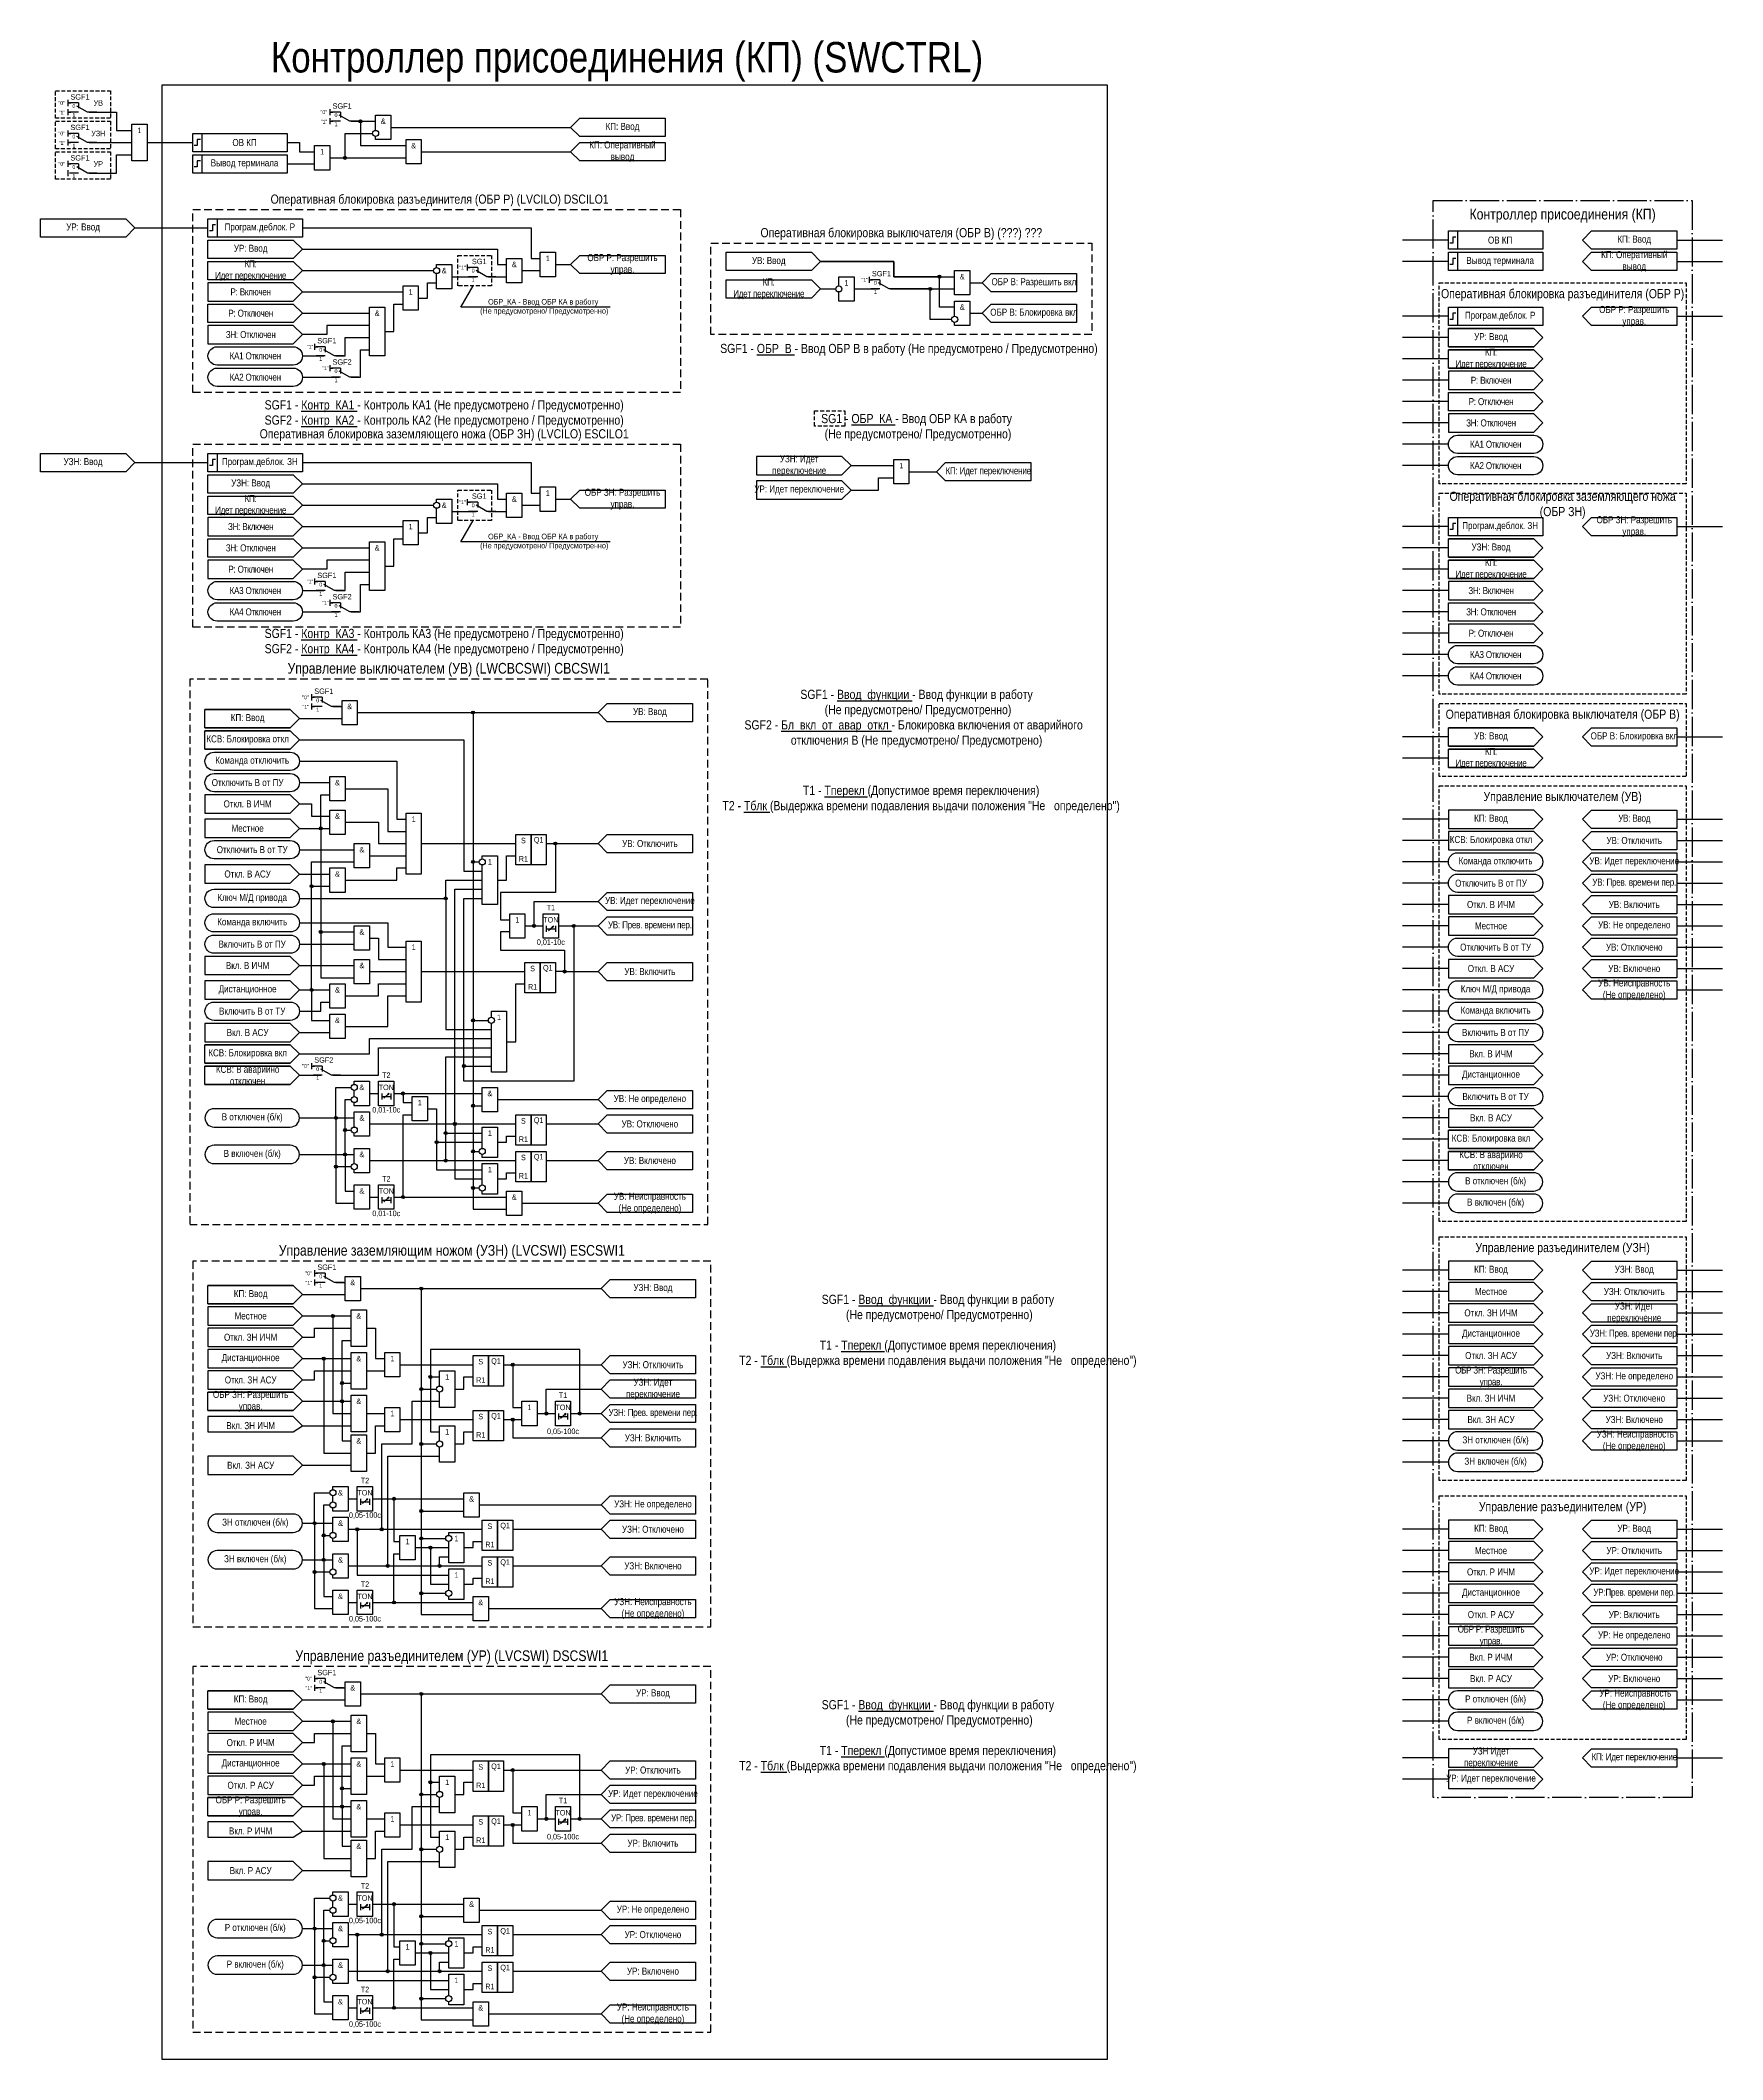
# Model space of a CAD drawing. Header units: millimetres. Extents: x -40 to 512, y 0 to 663.
import ezdxf
from ezdxf.enums import TextEntityAlignment as Align

# ---------------------------------------------------------------- set-up
doc = ezdxf.new("R2010")
doc.units = ezdxf.units.MM
for name, pattern in [('ACAD_ISO04W100', [30, 24, -3, 0, -3]), ('штриховая', [19.05, 12.7, -6.35]), ('штриховая2', [0.375, 0.25, -0.125])]:
    doc.linetypes.add(name, pattern=pattern)
doc.layers.add('invisible', color=252, linetype='Continuous', plot=False)
doc.layers.add('TEXT', color=7, linetype='Continuous', lineweight=25)
doc.layers.add('Основная', color=7, linetype='Continuous')
doc.styles.add('2.5_Gost_RD', font='ARIALN.TTF', dxfattribs={"height": 2.5})
doc.styles.add('3.5_Gost_RD', font='ARIALN.TTF', dxfattribs={"height": 3.5})
doc.styles.add('Вывод', font='ARIALN.TTF', dxfattribs={"height": 2.5})
doc.styles.add('Компонент', font='ARIALN.TTF', dxfattribs={"height": 3.5})

msp = doc.modelspace()

# ---------------------------------------------------------------- texts
at = {"color": 30, "ltscale": 100, "attachment_point": 5}
for s, insert, char_height, width, style in [('{\\C3;Контроллер присоединения (КП) (SWCTRL)}', (152.5, 655.5), 10, 305, '3.5_Gost_RD'), ('УВ', (-21, 642), 1.8, 8, '2.5_Gost_RD'), ('УЗН', (-21, 632), 1.8, 8, '2.5_Gost_RD'), ('УР', (-21, 622), 1.8, 8, '2.5_Gost_RD'), ('Контроллер присоединения (КП)', (459.5, 605), 3.5, 85, '3.5_Gost_RD'), ('Оперативная блокировка разъединителя (ОБР Р)', (459.5, 579), 3, 81, '3.5_Gost_RD'), ('SGF1 - {\\LОБР_В} - Ввод ОБР В в работу (Не предусмотрено / Предусмотренно)', (245, 561), 3, 130, '3.5_Gost_RD'), ('SGF1 - {\\LКонтр_КА1} - Контроль КА1 (Не предусмотрено / Предусмотренно)\\PSGF2 - {\\LКонтр_КА2} - Контроль КА2 (Не предусмотрено / Предусмотренно)', (92.5, 540), 3, 155, '3.5_Gost_RD'), ('{\\C3;SG1} - {\\LОБР_КА} - Ввод ОБР КА в работу \\P^I(Не предусмотрено/ Предусмотренно)', (247.5, 535.5), 3, 125, '3.5_Gost_RD'), ('Оперативная блокировка заземляющего ножа (ОБР ЗН)', (459.5, 510), 3, 81, '3.5_Gost_RD'), ('SGF1 - {\\LКонтр_КА3} - Контроль КА3 (Не предусмотрено / Предусмотренно)\\PSGF2 - {\\LКонтр_КА4} - Контроль КА4 (Не предусмотрено / Предусмотренно)', (92.5, 465), 3, 155, '3.5_Gost_RD'), ('Управление выключателем (УВ) (LWCBCSWI) {\\C6;CBCSWI1}', (94, 456), 3.5, 170, '3.5_Gost_RD'), ('Оперативная блокировка выключателя (ОБР В)', (459.5, 441), 3, 81, '3.5_Gost_RD'), ('\\PТ1 - {\\LТперекл} (Допустимое время переключения)\\PТ2 - {\\LТблк }(Выдержка времени подавления выдачи положения "Не ^I^Iопределено")', (249, 416), 3, 125, '3.5_Gost_RD'), ('Управление выключателем (УВ)', (459.5, 414), 3, 81, '3.5_Gost_RD'), ('Управление заземляющим ножом (УЗН) (LVCSWI) {\\C6;ESCSWI1}', (95, 265), 3.5, 170, '3.5_Gost_RD'), ('Управление разъединителем (УЗН)', (459.5, 266), 3, 81, '3.5_Gost_RD'), ('SGF1 - {\\LВвод_функции} - Ввод функции в работу \\P^I(Не предусмотрено/ Предусмотренно)\\P\\PТ1 - {\\LТперекл} (Допустимое время переключения)\\PТ2 - {\\LТблк }(Выдержка времени подавления выдачи положения "Не ^I^Iопределено")', (254.5, 239), 3, 125, '3.5_Gost_RD'), ('Управление разъединителем (УР)', (459.5, 181), 3, 81, '3.5_Gost_RD'), ('Управление разъединителем (УР) (LVCSWI) {\\C6;DSCSWI1}', (95, 132), 3.5, 170, '3.5_Gost_RD'), ('SGF1 - {\\LВвод_функции} - Ввод функции в работу \\P^I(Не предусмотрено/ Предусмотренно)\\P\\PТ1 - {\\LТперекл} (Допустимое время переключения)\\PТ2 - {\\LТблк }(Выдержка времени подавления выдачи положения "Не ^I^Iопределено")', (254.5, 106), 3, 125, '3.5_Gost_RD')]:
    msp.add_mtext(s, dxfattribs=dict(at, insert=insert, char_height=char_height, width=width, style=style))
at = {"color": 6, "ltscale": 100, "char_height": 1.25, "attachment_point": 1, "style": '3.5_Gost_RD'}
for insert in [(-34, 639.5), (-34, 629.5)]:
    msp.add_mtext_dynamic_manual_height_columns('"1"', width=2, gutter_width=17.5, heights=[0], dxfattribs=dict(at, insert=insert))
at = {"ltscale": 100, "char_height": 1.25, "attachment_point": 1, "style": '3.5_Gost_RD'}
for insert in [(52, 636.5), (46, 444.5), (47, 255.5), (47, 122.5)]:
    msp.add_mtext_dynamic_manual_height_columns('"1"', width=2, gutter_width=17.5, heights=[0], dxfattribs=dict(at, insert=insert))
at = {"ltscale": 100, "attachment_point": 5, "style": '2.5_Gost_RD'}
for s, insert, char_height, width in [('&', (72.5, 636), 1.8, 5), ('КП: Оперативный вывод', (151, 626), 2.3, 28), ('КП: Ввод', (151, 634), 2.3, 28), ('1', (52.5, 626), 1.8, 5), ('&', (82.5, 628), 1.8, 5), ('КП: Ввод', (483, 597), 2.3, 28), ('&', (115.5, 589), 1.8, 5), ('1', (126.5, 591), 1.8, 5), ('ОБР Р: Разрешить управ.', (151, 589), 2.3, 28), ('УВ: Ввод', (199, 590), 2.3, 28), ('КП: Оперативный вывод', (483, 590), 2.3, 28), ('&', (92.5, 587), 1.8, 5), ('{\\T0.95;КП: \\PИдет переключение}', (199, 581), 2.3, 28), ('1', (224.5, 583), 1.8, 5), ('&', (262.5, 585), 1.8, 5), ('1', (81.5, 580), 1.8, 5), ('ОБР_КА - Ввод ОБР КА в работу \\P^I(Не предусмотрено/ Предусмотренно)', (125, 575), 1.8, 59.6759), ('&', (70.5, 573), 1.8, 5), ('ОБР Р: Разрешить управ.', (483, 572), 2.3, 28), ('УЗН: Идет переключение', (209, 523), 2.3, 28), ('1', (242.5, 523), 1.8, 5), ('{\\T0.95;КП: Идет переключение}', (271, 521), 2.3, 28), ('&', (92.5, 510), 1.8, 5), ('&', (115.5, 512), 1.8, 5), ('1', (126.5, 514), 1.8, 5), ('ОБР ЗН: Разрешить управ.', (151, 512), 2.3, 28), ('1', (81.5, 503), 1.8, 5), ('ОБР ЗН: Разрешить управ.', (483, 503), 2.3, 28), ('&', (70.5, 496), 1.8, 5), ('ОБР_КА - Ввод ОБР КА в работу \\P^I(Не предусмотрено/ Предусмотренно)', (125, 498), 1.8, 59.6759), ('{\\T0.95;Р: Отключен}', (29, 489), 2.3, 28), ('{\\C256;&}', (61.5, 444), 1.8, 5), ('УВ: Ввод', (160, 442), 2.3, 28), ('ОБР В: Блокировка вкл', (483, 434), 2.3, 28), ('Команда отключить', (29.5, 426), 2.3, 31), ('Отключить В от ПУ', (28, 419), 2.3, 28), ('{\\C256;&}', (57.5, 419), 1.8, 5), ('Откл. В ИЧМ', (28, 412), 2.3, 28), ('Местное', (28, 404), 2.3, 28), ('{\\C256;&}', (57.5, 408), 1.8, 5), ('1', (82.5, 407), 1.8, 5), ('{\\T0.95;УВ: Ввод}', (483, 407), 2.3, 28), ('Отключить В от ТУ', (29.5, 397), 2.3, 31), ('{\\C256;&}', (65.5, 397), 1.8, 5), ('S', (118.5, 400), 1.8, 5), ('Q1', (123.5, 400), 1.8, 5), ('УВ: Отключить', (160, 399), 2.3, 28), ('УВ: Отключить', (483, 400), 2.3, 28), ('1', (107.5, 393), 1.8, 5), ('R1', (118.5, 394), 1.8, 5), ('Команда отключить', (437.5, 393), 2.3, 31), ('УВ: Идет переключение', (483, 393), 2.3, 28), ('Откл. В АСУ', (28, 389), 2.3, 28), ('{\\C256;&}', (57.5, 389), 1.8, 5), ('Отключить В от ПУ', (436, 386), 2.3, 28), ('{\\T0.95;УВ: Прев. времени пер.}', (483, 386), 2.3, 28), ('Ключ М/Д привода', (29.5, 381), 2.3, 31), ('T1', (127.5, 378), 1.8, 5), ('УВ: Идет переключение', (160, 380), 2.3, 28), ('Откл. В ИЧМ', (436, 379), 2.3, 28), ('УВ: Включить', (483, 379), 2.3, 28), ('Команда включить', (29.5, 373), 2.3, 31), ('1', (116.5, 374), 1.8, 5), ('TON', (127.5, 374), 1.8, 5), ('{\\T0.95;УВ: Прев. времени пер.}', (160, 372), 2.3, 28), ('Местное', (436, 372), 2.3, 28), ('УВ: Не определено', (483, 372), 2.3, 28), ('Включить В от ПУ', (29.5, 366), 2.3, 31), ('{\\C256;&}', (65.5, 370), 1.8, 5), ('1', (82.5, 365), 1.8, 5), ('0,01-10с', (127.5, 366.5), 1.8, 5), ('Отключить В от ТУ', (437.5, 365), 2.3, 31), ('УВ: Отключено', (483, 365), 2.3, 28), ('Вкл. В ИЧМ', (28, 359), 2.3, 28), ('{\\C256;&}', (65.5, 359), 1.8, 5), ('S', (121.5, 358), 1.8, 5), ('Q1', (126.5, 358), 1.8, 5), ('УВ: Включить', (160, 357), 2.3, 28), ('Откл. В АСУ', (436, 358), 2.3, 28), ('УВ: Включено', (483, 358), 2.3, 28), ('Дистанционное', (28, 351), 2.3, 28), ('{\\C256;&}', (57.5, 351), 1.8, 5), ('R1', (121.5, 352), 1.8, 5), ('Ключ М/Д привода', (437.5, 351), 2.3, 31), ('УВ: Неисправность (Не определено)', (483, 351), 2.3, 28), ('Включить В от ТУ', (29.5, 344), 2.3, 31), ('Команда включить', (437.5, 344), 2.3, 31), ('Вкл. В АСУ', (28, 337), 2.3, 28), ('{\\C256;&}', (57.5, 341), 1.8, 5), ('1', (110.5, 342), 1.8, 5), ('Включить В от ПУ', (437.5, 337), 2.3, 31), ('Вкл. В ИЧМ', (436, 330), 2.3, 28), ('&', (65.5, 319), 1.8, 5), ('TON', (73.5, 319), 1.8, 5), ('T2', (73.5, 323), 1.8, 5), ('Дистанционное', (436, 323), 2.3, 28), ('0,01-10с', (73.5, 311.5), 1.8, 5), ('1', (84.5, 314), 1.8, 5), ('&', (107.5, 317), 1.8, 5), ('УВ: Не определено', (160, 315), 2.3, 28), ('Включить В от ТУ', (437.5, 316), 2.3, 31), ('&', (65.5, 309), 1.8, 5), ('1', (107.5, 304), 1.8, 5), ('S', (118.5, 308), 1.8, 5), ('Q1', (123.5, 308), 1.8, 5), ('УВ: Отключено', (160, 307), 2.3, 28), ('Вкл. В АСУ', (436, 309), 2.3, 28), ('R1', (118.5, 302), 1.8, 5), ('&', (65.5, 297), 1.8, 5), ('1', (107.5, 292), 1.8, 5), ('S', (118.5, 296), 1.8, 5), ('Q1', (123.5, 296), 1.8, 5), ('УВ: Включено', (160, 295), 2.3, 28), ('&', (65.5, 285), 1.8, 5), ('TON', (73.5, 285), 1.8, 5), ('T2', (73.5, 289), 1.8, 5), ('R1', (118.5, 290), 1.8, 5), ('0,01-10с', (73.5, 277.5), 1.8, 5), ('&', (115.5, 283), 1.8, 5), ('УВ: Неисправность (Не определено)', (160, 281), 2.3, 28), ('УЗН: Ввод', (483, 259), 2.3, 28), ('{\\C256;&}', (62.5, 255), 1.8, 5), ('УЗН: Ввод', (161, 253), 2.3, 28), ('Местное', (436, 252), 2.3, 28), ('УЗН: Отключить', (483, 252), 2.3, 28), ('Местное', (29, 244), 2.3, 28), ('УЗН: Идет переключение', (483, 245), 2.3, 28), ('&', (64.5, 244), 1.8, 5), ('Дистанционное', (436, 238), 2.3, 28), ('{\\T0.95;УЗН: Прев. времени пер.}', (483, 238), 2.3, 28), ('Откл. ЗН ИЧМ', (29, 237), 2.3, 28), ('УЗН: Включить', (483, 231), 2.3, 28), ('Дистанционное', (29, 230), 2.3, 28), ('&', (64.5, 230), 1.8, 5), ('1', (75.5, 230), 1.8, 5), ('S', (104.5, 229), 1.8, 5), ('Q1', (109.5, 229), 1.8, 5), ('УЗН: Отключить', (161, 228), 2.3, 28), ('УЗН: Не определено', (483, 224), 2.3, 28), ('Откл. ЗН АСУ', (29, 223), 2.3, 28), ('1', (93.5, 224), 1.8, 5), ('R1', (104.5, 223), 1.8, 5), ('T1', (131.5, 218), 1.8, 5), ('УЗН: Идет переключение', (161, 220), 2.3, 28), ('&', (64.5, 216), 1.8, 5), ('1', (75.5, 212), 1.8, 5), ('Q1', (109.5, 211), 1.8, 5), ('1', (120.5, 214), 1.8, 5), ('TON', (131.5, 214), 1.8, 5), ('{\\T0.95;УЗН: Прев. времени пер.}', (161, 212), 2.3, 28), ('УЗН: Отключено', (483, 217), 2.3, 28), ('Вкл. ЗН ИЧМ', (29, 208), 2.3, 28), ('1', (93.5, 206), 1.8, 5), ('R1', (104.5, 205), 1.8, 5), ('S', (104.5, 211), 1.8, 5), ('0,05-100с', (131.5, 206), 1.8, 5), (' УЗН: Неисправность (Не определено)', (483, 203), 2.3, 28), ('УЗН: Включено', (483, 210), 2.3, 28), ('&', (64.5, 203), 1.8, 5), ('УЗН: Включить', (161, 204), 2.3, 28), ('ЗН отключен (б/к)', (437.5, 203), 2.3, 31), ('Вкл. ЗН АСУ', (29, 195), 2.3, 28), ('ЗН включен (б/к)', (437.5, 196), 2.3, 31), ('&', (58.5, 186), 1.8, 5), ('TON', (66.5, 186), 1.8, 5), ('T2', (66.5, 190), 1.8, 5), ('0,05-100с', (66.5, 178.5), 1.8, 5), ('&', (101.5, 184), 1.8, 5), ('УЗН: Не определено', (161, 182), 2.3, 28), ('&', (58.5, 176), 1.8, 5), ('S', (107.5, 175), 1.8, 5), ('Q1', (112.5, 175), 1.8, 5), ('УЗН: Отключено', (161, 174), 2.3, 28), ('УР: Ввод', (483, 174), 2.3, 28), ('1', (80.5, 170), 1.8, 5), ('1', (96.5, 171), 1.8, 5), ('R1', (107.5, 169), 1.8, 5), ('Местное', (436, 167), 2.3, 28), ('УР: Отключить', (483, 167), 2.3, 28), ('&', (58.5, 164), 1.8, 5), ('1', (96.5, 159), 1.8, 5), ('S', (107.5, 163), 1.8, 5), ('Q1', (112.5, 163), 1.8, 5), ('УЗН: Включено', (161, 162), 2.3, 28), ('УР: Идет переключение', (483, 160), 2.3, 28), ('&', (58.5, 152), 1.8, 5), ('TON', (66.5, 152), 1.8, 5), ('T2', (66.5, 156), 1.8, 5), ('R1', (107.5, 157), 1.8, 5), ('Дистанционное', (436, 153), 2.3, 28), ('{\\T0.95;УР:Прев. времени пер.}', (483, 153), 2.3, 28), ('&', (104.5, 150), 1.8, 5), ('УЗН: Неисправность (Не определено)', (161, 148), 2.3, 28), ('УР: Включить', (483, 146), 2.3, 28), ('0,05-100с', (66.5, 144.5), 1.8, 5), ('УР: Не определено', (483, 139), 2.3, 28), ('УР: Отключено', (483, 132), 2.3, 28), ('УР: Включено', (483, 125), 2.3, 28), ('{\\C256;&}', (62.5, 122), 1.8, 5), ('УР: Ввод', (161, 120), 2.3, 28), ('Р отключен (б/к)', (437.5, 118), 2.3, 31), (' УР: Неисправность (Не определено)', (483, 118), 2.3, 28), ('Р включен (б/к)', (437.5, 111), 2.3, 31), ('Местное', (29, 111), 2.3, 28), ('&', (64.5, 111), 1.8, 5), ('Откл. Р ИЧМ', (29, 104), 2.3, 28), ('{\\T0.95;КП: Идет переключение}', (483, 99), 2.3, 28), ('Дистанционное', (29, 97), 2.3, 28), ('&', (64.5, 97), 1.8, 5), ('1', (75.5, 97), 1.8, 5), ('S', (104.5, 96), 1.8, 5), ('Q1', (109.5, 96), 1.8, 5), ('УР: Отключить', (161, 95), 2.3, 28), ('Откл. Р АСУ', (29, 90), 2.3, 28), ('1', (93.5, 91), 1.8, 5), ('R1', (104.5, 90), 1.8, 5), ('УР: Идет переключение', (161, 87), 2.3, 28), ('&', (64.5, 83), 1.8, 5), ('1', (75.5, 79), 1.8, 5), ('1', (120.5, 81), 1.8, 5), ('TON', (131.5, 81), 1.8, 5), ('T1', (131.5, 85), 1.8, 5), ('{\\T0.95;УР: Прев. времени пер.}', (161, 79), 2.3, 28), ('Вкл. Р ИЧМ', (29, 75), 2.3, 28), ('1', (93.5, 73), 1.8, 5), ('R1', (104.5, 72), 1.8, 5), ('S', (104.5, 78), 1.8, 5), ('Q1', (109.5, 78), 1.8, 5), ('0,05-100с', (131.5, 73), 1.8, 5), ('&', (64.5, 70), 1.8, 5), ('УР: Включить', (161, 71), 2.3, 28), ('Вкл. Р АСУ', (29, 62), 2.3, 28), ('&', (58.5, 53), 1.8, 5), ('TON', (66.5, 53), 1.8, 5), ('T2', (66.5, 57), 1.8, 5), ('0,05-100с', (66.5, 45.5), 1.8, 5), ('&', (101.5, 51), 1.8, 5), ('УР: Не определено', (161, 49), 2.3, 28), ('&', (58.5, 43), 1.8, 5), ('S', (107.5, 42), 1.8, 5), ('Q1', (112.5, 42), 1.8, 5), ('УР: Отключено', (161, 41), 2.3, 28), ('1', (80.5, 37), 1.8, 5), ('1', (96.5, 38), 1.8, 5), ('R1', (107.5, 36), 1.8, 5), ('&', (58.5, 31), 1.8, 5), ('1', (96.5, 26), 1.8, 5), ('S', (107.5, 30), 1.8, 5), ('Q1', (112.5, 30), 1.8, 5), ('УР: Включено', (161, 29), 2.3, 28), ('&', (58.5, 19), 1.8, 5), ('TON', (66.5, 19), 1.8, 5), ('T2', (66.5, 23), 1.8, 5), ('R1', (107.5, 24), 1.8, 5), ('&', (104.5, 17), 1.8, 5), ('УР: Неисправность (Не определено)', (161, 15), 2.3, 28), ('0,05-100с', (66.5, 11.5), 1.8, 5)]:
    msp.add_mtext(s, dxfattribs=dict(at, insert=insert, char_height=char_height, width=width))
at = {"color": 6, "ltscale": 100, "attachment_point": 5}
for s, insert, char_height, width, style in [('1', (-7.5, 633), 1.8, 5, '2.5_Gost_RD'), ('{\\C256;УР: Ввод}', (-26, 601), 2.3, 28, '2.5_Gost_RD'), ('{\\C256;УР: Ввод}', (29, 594), 2.3, 28, '2.5_Gost_RD'), ('{\\T0.95;ЗН: Отключен}', (29, 566), 2.3, 28, '2.5_Gost_RD'), ('{\\C256;УЗН: Ввод}', (-26, 524), 2.3, 28, '2.5_Gost_RD'), ('{\\C256;УЗН: Ввод}', (29, 517), 2.3, 28, '2.5_Gost_RD'), ('УР: Идет переключение', (209, 515), 2.3, 28, '2.5_Gost_RD'), ('SGF1 - {\\LВвод_функции} - Ввод функции в работу \\P^I(Не предусмотрено/ Предусмотренно)\\PSGF2 - {\\LБл_вкл_от_авар_откл} - Блокировка включения от аварийного ^I^Iотключения В^I(Не предусмотрено/ Предусмотрено)', (247.5, 440), 3, 125, '3.5_Gost_RD')]:
    msp.add_mtext(s, dxfattribs=dict(at, insert=insert, char_height=char_height, width=width, style=style))
at = {"color": 0, "ltscale": 100, "char_height": 2.3, "attachment_point": 5, "style": '2.5_Gost_RD'}
for s, insert, width in [('{\\C256;ОВ КП}', (27, 629), 28), ('{\\C256;Вывод терминала}', (27, 622), 28), ('{\\C256;Програм.деблок. Р}', (32, 601), 28), ('{\\C256;ОВ КП}', (439, 597), 28), ('{\\T0.95;\\C256;КП: \\PИдет переключение}', (29, 587), 28), ('{\\C256;Вывод терминала}', (439, 590), 28), ('{\\T0.95;\\C256;Р: Включен}', (29, 580), 28), ('{\\T0.95;\\C256;Р: Отключен}', (29, 573), 28), ('{\\T0.95;\\C256;КА1 Отключен}', (30.5, 559), 31), ('{\\T0.95;\\C256;КА2 Отключен}', (30.5, 552), 31), ('{\\T0.95;\\C256;Р: Включен}', (436, 551), 28), ('{\\T0.95;\\C256;Р: Отключен}', (436, 544), 28), ('{\\T0.95;\\C256;ЗН: Отключен}', (436, 537), 28), ('{\\C256;Програм.деблок. ЗН}', (32, 524), 28), ('{\\T0.95;\\C256;КП: \\PИдет переключение}', (29, 510), 28), ('{\\T0.95;\\C256;ЗН: Включен}', (29, 503), 28), ('{\\T0.95;\\C256;ЗН: Отключен}', (29, 496), 28), ('{\\T0.95;\\C256;КА3 Отключен}', (30.5, 482), 31), ('{\\T0.95;\\C256;ЗН: Включен}', (436, 482), 28), ('{\\T0.95;\\C256;КА4 Отключен}', (30.5, 475), 31), ('{\\T0.95;\\C256;ЗН: Отключен}', (436, 475), 28), ('{\\T0.95;\\C256;Р: Отключен}', (436, 468), 28)]:
    msp.add_mtext(s, dxfattribs=dict(at, insert=insert, width=width))
at = {"color": 3, "ltscale": 100, "attachment_point": 5, "style": '2.5_Gost_RD'}
for s, insert, char_height, width in [('ОБР В: Разрешить вкл', (286, 583), 2.3, 28), ('&', (262.5, 575), 1.8, 5), ('ОБР В: Блокировка вкл', (286, 573), 2.3, 28)]:
    msp.add_mtext(s, dxfattribs=dict(at, insert=insert, char_height=char_height, width=width))
at = {"layer": 'TEXT', "color": 2, "ltscale": 100, "insert": (91, 610), "char_height": 3, "width": 160, "attachment_point": 5, "style": '2.5_Gost_RD'}
msp.add_mtext('{\\C30;Оперативная блокировка разъединителя (ОБР Р) (LVCILO) \\C6;DSCILO1}', dxfattribs=at)
at = {"layer": 'TEXT', "color": 0, "ltscale": 100, "attachment_point": 5, "style": '2.5_Gost_RD'}
for s, insert, char_height, width in [('{\\C30;Оперативная блокировка выключателя (ОБР В) \\C1;(???) ???}', (242.5, 599), 3, 125), ('{\\C256;"1"}', (98.5, 588), 1.25, 3), ('{\\C256;Програм.деблок. Р}', (439, 572), 2.3, 28), ('{\\C256;"1"}', (48.5, 562), 1.25, 3), ('{\\C256;"1"}', (53.5, 555), 1.25, 3), ('{\\C30;Оперативная блокировка заземляющего ножа (ОБР ЗН) (LVCILO) \\C6;ESCILO1}', (92.5, 533), 3, 155), ('{\\C256;"1"}', (98.5, 511), 1.25, 3), ('{\\C256;Програм.деблок. ЗН}', (439, 503), 2.3, 28), ('{\\C256;"1"}', (48.5, 485), 1.25, 3), ('{\\C256;"1"}', (53.5, 478), 1.25, 3), ('{\\C256;КП: Ввод}', (28, 440), 2.3, 28), ('{\\C256;КСВ: Блокировка откл}', (28, 433), 2.3, 28), ('{\\C256;КСВ: В аварийно отключен}', (28, 323), 2.3, 28), ('{\\C256;КСВ: В аварийно отключен}', (436, 295), 2.3, 28), ('{\\C256;КП: Ввод}', (29, 251), 2.3, 28), ('{\\C256;КП: Ввод}', (29, 118), 2.3, 28)]:
    msp.add_mtext(s, dxfattribs=dict(at, insert=insert, char_height=char_height, width=width))
at = {"layer": 'TEXT', "ltscale": 100, "attachment_point": 5, "style": '2.5_Gost_RD'}
for s, insert, char_height, width in [('"1"', (230.5, 584), 1.25, 3), ('УР: Ввод', (436, 565), 2.3, 28), ('{\\T0.95;КП: \\PИдет переключение}', (436, 558), 2.3, 28), ('{\\T0.95;КА1 Отключен}', (437.5, 530), 2.3, 31), ('{\\T0.95;КА2 Отключен}', (437.5, 523), 2.3, 31), ('УЗН: Ввод', (436, 496), 2.3, 28), ('{\\T0.95;КП: \\PИдет переключение}', (436, 489), 2.3, 28), ('{\\T0.95;КА3 Отключен}', (437.5, 461), 2.3, 31), ('{\\T0.95;КА4 Отключен}', (437.5, 454), 2.3, 31), ('УВ: Ввод', (436, 434), 2.3, 28), ('{\\T0.95;КП: \\PИдет переключение}', (436, 427), 2.3, 28), ('КП: Ввод', (436, 407), 2.3, 28), ('КСВ: Блокировка откл', (436, 400), 2.3, 28), ('КСВ: Блокировка вкл', (28, 330), 2.3, 28), ('В отключен (б/к)', (29.5, 309), 2.3, 31), ('В включен (б/к)', (29.5, 297), 2.3, 31), ('КСВ: Блокировка вкл', (436, 302), 2.3, 28), ('В отключен (б/к)', (437.5, 288), 2.3, 31), ('В включен (б/к)', (437.5, 281), 2.3, 31), ('КП: Ввод', (436, 259), 2.3, 28), ('Откл. ЗН ИЧМ', (436, 245), 2.3, 28), ('Откл. ЗН АСУ', (436, 231), 2.3, 28), ('{\\T0.95;ОБР ЗН: Разрешить управ.}', (436, 224), 2.3, 28), ('Вкл. ЗН ИЧМ', (436, 217), 2.3, 28), ('Вкл. ЗН АСУ', (436, 210), 2.3, 28), ('ЗН отключен (б/к)', (30.5, 176), 2.3, 31), ('КП: Ввод', (436, 174), 2.3, 28), ('ЗН включен (б/к)', (30.5, 164), 2.3, 31), ('Откл. Р ИЧМ', (436, 160), 2.3, 28), ('Откл. Р АСУ', (436, 146), 2.3, 28), ('{\\T0.95;ОБР Р: Разрешить управ.}', (436, 139), 2.3, 28), ('Вкл. Р ИЧМ', (436, 132), 2.3, 28), ('Вкл. Р АСУ', (436, 125), 2.3, 28), ('УЗН Идет переключение', (436, 99), 2.3, 28), ('УР: Идет переключение', (436, 92), 2.3, 28), ('Р отключен (б/к)', (30.5, 43), 2.3, 31), ('Р включен (б/к)', (30.5, 31), 2.3, 31)]:
    msp.add_mtext(s, dxfattribs=dict(at, insert=insert, char_height=char_height, width=width))
at = {"layer": 'TEXT', "color": 3, "ltscale": 100, "char_height": 2.3, "width": 28, "attachment_point": 5, "style": '2.5_Gost_RD'}
for s, insert in [('{\\C256;ОБР ЗН: Разрешить управ.}', (29, 216)), ('{\\C256;ОБР Р: Разрешить управ.}', (29, 83))]:
    msp.add_mtext(s, dxfattribs=dict(at, insert=insert))

# ---------------------------------------------------------------- blocks, each defined once
blk = doc.blocks.new('*U958')
at = {"layer": 'Основная', "color": 0}
blk.add_line((0, 0), (7, 4), dxfattribs=at)
at = {"layer": 'Основная', "ltscale": 0.35}
blk.add_line((6, 6), (6, 2.5), dxfattribs=at)
blk = doc.blocks.new('*U985')
at = {"layer": 'Основная', "color": 0}
for p, q in [((-3, 6), (-9, 6)), ((-3, 0), (-9, 0)), ((9, 0), (3, 0))]:
    blk.add_line(p, q, dxfattribs=at)
at = {"layer": 'Основная', "ltscale": 0.25, "xscale": -1}
blk.add_blockref('*U958', (3, 0), dxfattribs=at)
at = {"layer": 'Основная'}
for tag, height, style, p in [('В1', 2.5, 'Вывод', (-14, 6)), ('В2', 2.5, 'Вывод', (-6, 4)), ('ОУ', 3.5, 'Компонент', (-2, 10)), ('В3', 2.5, 'Вывод', (-6, -2))]:
    blk.add_attdef(tag, text='', height=height, dxfattribs=dict(at, style=style)).set_placement(p, align=Align.MIDDLE_CENTER)
blk = doc.blocks.new('Точка')
at = {"ltscale": 100}
h = blk.add_hatch(color=256, dxfattribs=at)
h.dxf.hatch_style = 1
edge = h.paths.add_edge_path()
edge.add_arc((0, 0), 0.5, 0, 360)
blk.add_circle((0, 0), 0.5, dxfattribs=at)
blk = doc.blocks.new('*U992')
at = {"layer": 'Основная', "color": 0}
for p, q in [((-3, 6), (-9, 6)), ((-3, 0), (-9, 0)), ((9, 0), (3, 0))]:
    blk.add_line(p, q, dxfattribs=at)
at = {"layer": 'Основная', "ltscale": 0.25, "xscale": -1}
blk.add_blockref('*U958', (3, 0), dxfattribs=at)
at = {"layer": 'Основная'}
for tag, height, style, p in [('В1', 2.5, 'Вывод', (-6, 4)), ('ОУ', 3.5, 'Компонент', (-2, 10)), ('В2', 2.5, 'Вывод', (-6, -2)), ('В3', 2.5, 'Вывод', (-6, -8))]:
    blk.add_attdef(tag, text='', height=height, dxfattribs=dict(at, style=style)).set_placement(p, align=Align.MIDDLE_CENTER)

# ---------------------------------------------------------------- linework, layer by layer
at = {"color": 6, "ltscale": 100}
for p, q in [((-31, 643), (-31, 641)), ((-31, 642), (-30, 642)), ((-31, 640), (-31, 638)), ((-31, 639), (-30, 639)), ((-31, 633), (-31, 631)), ((-31, 632), (-30, 632)), ((-31, 630), (-31, 628)), ((-31, 629), (-30, 629)), ((-31, 623), (-31, 621)), ((-31, 622), (-30, 622)), ((-31, 620), (-31, 618))]:
    msp.add_line(p, q, dxfattribs=at)
at = {"ltscale": 100}
for p, q in [((55, 640), (55, 638)), ((55, 639), (56, 639)), ((55, 637), (55, 635)), ((55, 636), (56, 636)), ((50, 626), (50, 626)), ((422, 597), (407, 597)), ((497, 597), (512, 597)), ((422, 590), (407, 590)), ((497, 590), (512, 590)), ((100, 589), (100, 587)), ((100, 588), (101, 588)), ((232, 585), (232, 583)), ((232, 584), (233, 584)), ((98, 575), (102, 582)), ((147, 575), (98, 575)), ((422, 572), (407, 572)), ((497, 572), (512, 572)), ((422, 565), (407, 565)), ((50, 563), (50, 561)), ((50, 562), (51, 562)), ((422, 558), (407, 558)), ((55, 556), (55, 554)), ((55, 555), (56, 555)), ((422, 551), (407, 551)), ((422, 544), (407, 544)), ((422, 537), (407, 537)), ((422, 530), (407, 530)), ((422, 523), (407, 523)), ((100, 512), (100, 510)), ((100, 511), (101, 511)), ((98, 498), (102, 505)), ((147, 498), (98, 498)), ((422, 503), (407, 503)), ((497, 503), (512, 503)), ((422, 496), (407, 496)), ((50, 486), (50, 484)), ((50, 485), (51, 485)), ((422, 489), (407, 489)), ((55, 479), (55, 477)), ((55, 478), (56, 478)), ((422, 482), (407, 482)), ((422, 475), (407, 475)), ((422, 468), (407, 468)), ((422, 461), (407, 461)), ((422, 454), (407, 454)), ((49, 448), (49, 446)), ((49, 447), (50, 447)), ((49, 445), (49, 443)), ((49, 444), (50, 444)), ((422, 434), (407, 434)), ((497, 434), (512, 434)), ((422, 427), (407, 427)), ((422, 407), (407, 407)), ((497, 407), (512, 407)), ((422, 400), (407, 400)), ((497, 400), (512, 400)), ((422, 393), (407, 393)), ((497, 393), (512, 393)), ((422, 386), (407, 386)), ((497, 386), (512, 386)), ((422, 379), (407, 379)), ((497, 379), (512, 379)), ((130, 373), (130, 373)), ((422, 372), (407, 372)), ((497, 372), (512, 372)), ((422, 365), (407, 365)), ((497, 365), (512, 365)), ((422, 358), (407, 358)), ((497, 358), (512, 358)), ((132, 357), (143, 357)), ((422, 351), (407, 351)), ((497, 351), (512, 351)), ((422, 344), (407, 344)), ((422, 337), (407, 337)), ((49, 327), (49, 325)), ((49, 326), (50, 326)), ((422, 330), (407, 330)), ((422, 323), (407, 323)), ((76, 317), (76, 317)), ((422, 316), (407, 316)), ((422, 309), (407, 309)), ((422, 302), (407, 302)), ((422, 295), (407, 295)), ((422, 288), (407, 288)), ((76, 283), (76, 283)), ((422, 281), (407, 281)), ((50, 259), (50, 257)), ((422, 259), (407, 259)), ((497, 259), (512, 259)), ((50, 258), (51, 258)), ((50, 256), (50, 254)), ((50, 255), (51, 255)), ((422, 252), (407, 252)), ((497, 252), (512, 252)), ((422, 245), (407, 245)), ((497, 245), (512, 245)), ((422, 238), (407, 238)), ((497, 238), (512, 238)), ((422, 231), (407, 231)), ((497, 231), (512, 231)), ((422, 224), (407, 224)), ((497, 224), (512, 224)), ((422, 217), (407, 217)), ((497, 214), (469, 214)), ((497, 217), (512, 217)), ((123, 212), (129, 212)), ((134, 212), (134, 212)), ((422, 210), (407, 210)), ((497, 207), (469, 207)), ((497, 210), (512, 210)), ((422, 203), (407, 203)), ((497, 203), (512, 203)), ((422, 196), (407, 196)), ((69, 184), (69, 184)), ((422, 174), (407, 174)), ((497, 174), (512, 174)), ((422, 167), (407, 167)), ((497, 167), (512, 167)), ((422, 160), (407, 160)), ((497, 160), (512, 160)), ((422, 153), (407, 153)), ((497, 153), (512, 153)), ((69, 150), (69, 150)), ((422, 146), (407, 146)), ((497, 146), (512, 146)), ((422, 139), (407, 139)), ((497, 139), (512, 139)), ((50, 126), (50, 124)), ((422, 132), (407, 132)), ((497, 129), (469, 129)), ((497, 132), (512, 132)), ((50, 125), (51, 125)), ((50, 123), (50, 121)), ((50, 122), (51, 122)), ((422, 125), (407, 125)), ((497, 122), (469, 122)), ((497, 125), (512, 125)), ((422, 118), (407, 118)), ((497, 118), (512, 118)), ((422, 111), (407, 111)), ((422, 99), (407, 99)), ((497, 99), (512, 99)), ((422, 92), (407, 92)), ((123, 79), (129, 79)), ((134, 79), (134, 79)), ((69, 51), (69, 51)), ((69, 17), (69, 17))]:
    msp.add_line(p, q, dxfattribs=at)
at = {"color": 7, "ltscale": 100}
for p, q in [((126.7, 370.46), (128.37, 371.95)), ((128.37, 371.95), (127.85, 371.73)), ((128.37, 371.95), (128.11, 371.48)), ((72.7, 315.46), (74.37, 316.95)), ((74.37, 316.95), (73.85, 316.73)), ((74.37, 316.95), (74.11, 316.48)), ((72.7, 281.46), (74.37, 282.95)), ((74.37, 282.95), (73.85, 282.73)), ((74.37, 282.95), (74.11, 282.48)), ((130.7, 210.46), (132.37, 211.95)), ((132.37, 211.95), (131.85, 211.73)), ((132.37, 211.95), (132.11, 211.48)), ((65.7, 182.46), (67.37, 183.95)), ((67.37, 183.95), (66.85, 183.73)), ((67.37, 183.95), (67.11, 183.48)), ((65.7, 148.46), (67.37, 149.95)), ((67.37, 149.95), (66.85, 149.73)), ((67.37, 149.95), (67.11, 149.48)), ((130.7, 77.46), (132.37, 78.95)), ((132.37, 78.95), (131.85, 78.73)), ((132.37, 78.95), (132.11, 78.48)), ((65.7, 49.46), (67.37, 50.95)), ((67.37, 50.95), (66.85, 50.73)), ((67.37, 50.95), (67.11, 50.48)), ((65.7, 15.46), (67.37, 16.95)), ((67.37, 16.95), (66.85, 16.73)), ((67.37, 16.95), (67.11, 16.48))]:
    msp.add_line(p, q, dxfattribs=at)
at = {"color": 6, "linetype": 'штриховая2', "ltscale": 5}
for points in [[(-35, 646), (-17, 646), (-17, 637), (-35, 637)], [(-35, 636), (-17, 636), (-17, 627), (-35, 627)], [(-35, 626), (-17, 626), (-17, 617), (-35, 617)]]:
    msp.add_lwpolyline(points, close=True, dxfattribs=at)
at = {"color": 3, "ltscale": 100}
for points in [[(0, 648), (310, 648), (310, 0), (0, 0)], [(260, 587), (265, 587), (265, 579), (260, 579)]]:
    msp.add_lwpolyline(points, close=True, dxfattribs=at)
at = {"color": 6, "ltscale": 100}
for points in [[(-24, 639), (-15, 639), (-15, 633), (-10, 633)], [(-24, 629), (-10, 629)], [(-24, 619), (-15, 619), (-15, 625), (-10, 625)], [(-40, 604), (-12, 604), (-9, 601), (-12, 598), (-40, 598), (-40, 604)], [(-9, 601), (-5, 601)], [(-40, 527), (-12, 527), (-9, 524), (-12, 521), (-40, 521), (-40, 527)], [(-9, 524), (-5, 524)]]:
    msp.add_lwpolyline(points, dxfattribs=at)
at = {"ltscale": 100}
for points in [[(70, 633), (70, 638), (75, 638), (75, 630), (70, 630), (70, 631)], [(134, 634), (137, 637), (165, 637), (165, 631), (137, 631), (134, 634)], [(55, 624), (60, 624), (60, 632), (69, 632)], [(62, 636), (70, 636)], [(62, 636), (65, 636), (65, 628), (80, 628)], [(75, 634), (134, 634)], [(41, 629), (45, 629), (45, 626), (50, 626)], [(55, 624), (80, 624)], [(85, 626), (134, 626)], [(134, 626), (137, 629), (165, 629), (165, 623), (137, 623), (134, 626)], [(41, 622), (50, 622)], [(15, 597), (43, 597), (46, 594), (43, 591), (15, 591), (15, 597)], [(46, 601), (121, 601), (121, 591), (124, 591)], [(466, 597), (469, 600), (497, 600), (497, 594), (469, 594), (466, 597)], [(15, 590), (43, 590), (46, 587), (43, 584), (15, 584), (15, 590)], [(46, 594), (110, 594), (110, 589), (113, 589)], [(165, 586), (137, 586), (134, 589), (137, 592), (165, 592), (165, 586), (137, 586), (134, 589), (137, 592), (165, 592)], [(260, 575), (255, 575), (255, 585), (240, 585), (240, 590), (216, 590)], [(466, 590), (469, 593), (497, 593), (497, 587), (469, 587), (466, 590)], [(46, 587), (89, 587)], [(90, 588), (90, 589), (95, 589), (95, 581), (90, 581), (90, 586)], [(95, 585), (103, 585)], [(107, 585), (113, 585)], [(118, 587), (124, 587)], [(129, 589), (134, 589)], [(46, 580), (79, 580)], [(84, 578), (87, 578), (87, 583), (90, 583)], [(259, 571), (252, 571), (252, 581), (239, 581)], [(15, 576), (43, 576), (46, 573), (43, 570), (15, 570), (15, 576)], [(46, 573), (68, 573)], [(73, 567), (76, 567), (76, 576), (79, 576)], [(466, 572), (469, 575), (497, 575), (497, 569), (469, 569), (466, 572)], [(68, 569), (54, 569), (54, 566), (46, 566)], [(57, 559), (60, 559), (60, 565), (68, 565)], [(46, 559), (53, 559)], [(62, 552), (65, 552), (65, 561), (68, 561)], [(46, 552), (58, 552)], [(422, 547), (450, 547), (453, 544), (450, 541), (422, 541), (422, 547)], [(46, 524), (121, 524), (121, 514), (124, 514)], [(285, 518), (257, 518), (254, 521), (257, 524), (285, 524), (285, 518), (257, 518), (254, 521), (257, 524), (285, 524)], [(15, 520), (43, 520), (46, 517), (43, 514), (15, 514), (15, 520)], [(46, 517), (110, 517), (110, 512), (113, 512)], [(226, 523), (240, 523)], [(226, 515), (235, 515), (235, 519), (240, 519)], [(245, 521), (254, 521)], [(15, 513), (43, 513), (46, 510), (43, 507), (15, 507), (15, 513)], [(90, 511), (90, 512), (95, 512), (95, 504), (90, 504), (90, 509)], [(129, 512), (134, 512)], [(165, 509), (137, 509), (134, 512), (137, 515), (165, 515), (165, 509), (137, 509), (134, 512), (137, 515), (165, 515)], [(46, 510), (89, 510)], [(84, 501), (87, 501), (87, 506), (90, 506)], [(95, 508), (103, 508)], [(107, 508), (113, 508)], [(118, 510), (124, 510)], [(466, 503), (469, 506), (497, 506), (497, 500), (469, 500), (466, 503)], [(15, 499), (43, 499), (46, 496), (43, 493), (15, 493), (15, 499)], [(46, 503), (79, 503)], [(73, 490), (76, 490), (76, 499), (79, 499)], [(46, 496), (68, 496)], [(68, 492), (54, 492), (54, 489), (46, 489)], [(57, 482), (60, 482), (60, 488), (68, 488)], [(62, 475), (65, 475), (65, 484), (68, 484)], [(46, 482), (53, 482)], [(422, 478), (450, 478), (453, 475), (450, 472), (422, 472), (422, 478)], [(46, 475), (58, 475)], [(56, 444), (59, 444)], [(143, 442), (146, 445), (174, 445), (174, 439), (146, 439), (143, 442)], [(14, 437), (42, 437), (45, 440), (42, 443), (14, 443), (42, 443), (45, 440), (42, 437), (14, 437), (14, 443)], [(45, 440), (59, 440)], [(64, 442), (143, 442)], [(64, 442), (102, 442), (102, 393), (104, 393)], [(64, 442), (102, 442), (102, 341), (107, 341)], [(64, 442), (102, 442), (102, 298), (104, 298)], [(64, 442), (102, 442), (102, 279), (113, 279)], [(64, 442), (102, 442), (102, 313), (105, 313)], [(64, 442), (102, 442), (102, 286), (104, 286)], [(14, 430), (42, 430), (45, 433), (42, 436), (14, 436), (42, 436), (45, 433), (42, 430), (14, 430), (14, 436)], [(45, 433), (99, 433), (99, 390), (105, 390)], [(466, 434), (469, 437), (497, 437), (497, 431), (469, 431), (466, 434)], [(45, 426), (77, 426), (77, 407), (80, 407)], [(45, 419), (55, 419)], [(45, 404), (52, 404), (52, 415), (55, 415)], [(45, 412), (49, 412), (49, 408), (55, 408)], [(60, 417), (74, 417), (74, 403), (80, 403)], [(60, 406), (71, 406), (71, 399), (80, 399)], [(466, 407), (469, 410), (497, 410), (497, 404), (469, 404), (466, 407)], [(45, 404), (52, 404), (52, 370), (63, 370)], [(45, 404), (52, 404), (52, 355), (63, 355)], [(45, 404), (55, 404)], [(85, 399), (116, 399)], [(126, 399), (129, 399), (129, 383), (111, 383), (111, 374), (114, 374)], [(126, 399), (143, 399)], [(174, 396), (146, 396), (143, 399), (146, 402), (174, 402), (174, 396), (146, 396), (143, 399), (146, 402), (174, 402)], [(497, 397), (469, 397), (466, 400), (469, 403), (497, 403), (497, 397), (469, 397), (466, 400), (469, 403), (497, 403)], [(45, 397), (63, 397)], [(45, 351), (49, 351), (49, 393), (63, 393)], [(60, 387), (77, 387), (77, 391), (80, 391)], [(68, 395), (80, 395)], [(105, 394), (105, 395), (110, 395), (110, 379), (105, 379), (105, 392)], [(110, 387), (113, 387), (113, 395), (116, 395)], [(497, 390), (469, 390), (466, 393), (469, 396), (497, 396), (497, 390), (469, 390), (466, 393), (469, 396), (497, 396)], [(45, 389), (55, 389)], [(45, 381), (93, 381), (93, 387), (105, 387)], [(45, 351), (49, 351), (49, 385), (55, 385)], [(497, 383), (469, 383), (466, 386), (469, 389), (497, 389), (497, 383), (469, 383), (466, 386), (469, 389), (497, 389)], [(45, 381), (93, 381), (93, 338), (108, 338)], [(68, 307), (96, 307), (96, 384), (105, 384)], [(130, 372), (135, 372), (135, 321), (99, 321), (99, 381), (105, 381)], [(119, 372), (122, 372), (122, 380), (143, 380)], [(174, 377), (146, 377), (143, 380), (146, 383), (174, 383), (174, 377), (146, 377), (143, 380), (146, 383), (174, 383)], [(497, 376), (469, 376), (466, 379), (469, 382), (497, 382), (497, 376), (469, 376), (466, 379), (469, 382), (497, 382)], [(45, 373), (74, 373), (74, 365), (80, 365)], [(130, 372), (135, 372), (135, 321), (99, 321), (99, 326), (108, 326)], [(119, 372), (125, 372)], [(126, 372), (126, 370)], [(129, 372), (129, 370)], [(130, 372), (143, 372)], [(174, 369), (146, 369), (143, 372), (146, 375), (174, 375), (174, 369), (146, 369), (143, 372), (146, 375), (174, 375)], [(497, 369), (469, 369), (466, 372), (469, 375), (497, 375), (497, 369), (469, 369), (466, 372), (469, 375), (497, 375)], [(45, 366), (63, 366)], [(68, 368), (71, 368), (71, 361), (80, 361)], [(114, 370), (111, 370), (111, 364), (132, 364), (132, 357), (129, 357)], [(126, 371), (129, 371)], [(497, 362), (469, 362), (466, 365), (469, 368), (497, 368), (497, 362), (469, 362), (466, 365), (469, 368), (497, 368)], [(45, 359), (63, 359)], [(174, 354), (146, 354), (143, 357), (146, 360), (174, 360), (174, 354), (146, 354), (143, 357), (146, 360), (174, 360)], [(497, 355), (469, 355), (466, 358), (469, 361), (497, 361), (497, 355), (469, 355), (466, 358), (469, 361), (497, 361)], [(60, 349), (71, 349), (71, 353), (80, 353)], [(68, 357), (80, 357)], [(85, 357), (119, 357)], [(113, 334), (116, 334), (116, 353), (119, 353)], [(497, 348), (469, 348), (466, 351), (469, 354), (497, 354), (497, 348), (469, 348), (466, 351), (469, 354), (497, 354)], [(45, 351), (55, 351)], [(45, 351), (49, 351), (49, 341), (55, 341)], [(45, 344), (52, 344), (52, 347), (55, 347)], [(60, 339), (74, 339), (74, 349), (80, 349)], [(108, 342), (108, 344), (113, 344), (113, 324), (108, 324), (108, 340)], [(14, 327), (42, 327), (45, 330), (42, 333), (14, 333), (42, 333), (45, 330), (42, 327), (14, 327), (14, 333)], [(45, 337), (55, 337)], [(45, 330), (68, 330), (68, 335), (108, 335)], [(56, 323), (71, 323), (71, 332), (108, 332)], [(14, 320), (42, 320), (45, 323), (42, 326), (14, 326), (42, 326), (45, 323), (42, 320), (14, 320), (14, 326)], [(68, 295), (93, 295), (93, 329), (108, 329)], [(45, 323), (52, 323)], [(45, 309), (57, 309), (57, 319), (62, 319)], [(63, 320), (63, 321), (68, 321), (68, 313), (63, 313), (63, 314)], [(45, 297), (60, 297), (60, 315), (62, 315)], [(63, 316), (63, 318)], [(68, 317), (71, 317)], [(72, 317), (72, 315)], [(72, 316), (75, 316)], [(75, 317), (75, 315)], [(76, 317), (105, 317)], [(76, 317), (79, 317), (79, 314), (82, 314)], [(87, 312), (90, 312), (90, 301), (105, 301)], [(87, 312), (90, 312), (90, 292), (105, 292)], [(110, 315), (143, 315)], [(174, 312), (146, 312), (143, 315), (146, 318), (174, 318), (174, 312), (146, 312), (143, 315), (146, 318), (174, 318)], [(45, 309), (63, 309)], [(45, 309), (57, 309), (57, 293), (62, 293)], [(45, 309), (57, 309), (57, 281), (63, 281)], [(45, 297), (60, 297), (60, 305), (62, 305)], [(63, 306), (63, 311), (68, 311), (68, 303), (63, 303), (63, 304)], [(68, 307), (116, 307)], [(68, 307), (96, 307), (96, 289), (105, 289)], [(76, 283), (79, 283), (79, 310), (82, 310)], [(105, 299), (105, 306), (110, 306), (110, 296), (105, 296), (105, 297)], [(126, 307), (143, 307)], [(174, 304), (146, 304), (143, 307), (146, 310), (174, 310), (174, 304), (146, 304), (143, 307), (146, 310), (174, 310)], [(422, 299), (450, 299), (453, 302), (450, 305), (422, 305), (450, 305), (453, 302), (450, 299), (422, 299), (422, 305)], [(63, 294), (63, 299), (68, 299), (68, 291), (63, 291), (63, 292)], [(68, 295), (93, 295), (93, 304), (105, 304)], [(110, 301), (113, 301), (113, 303), (116, 303)], [(45, 297), (63, 297)], [(45, 297), (60, 297), (60, 285), (63, 285)], [(68, 295), (116, 295)], [(105, 287), (105, 294), (110, 294), (110, 284), (105, 284), (105, 285)], [(126, 295), (143, 295)], [(174, 292), (146, 292), (143, 295), (146, 298), (174, 298), (174, 292), (146, 292), (143, 295), (146, 298), (174, 298)], [(422, 292), (450, 292), (453, 295), (450, 298), (422, 298), (450, 298), (453, 295), (450, 292), (422, 292), (422, 298)], [(110, 289), (113, 289), (113, 291), (116, 291)], [(68, 283), (71, 283)], [(72, 283), (72, 281)], [(72, 282), (75, 282)], [(75, 283), (75, 281)], [(76, 283), (113, 283)], [(118, 281), (143, 281)], [(174, 278), (146, 278), (143, 281), (146, 284), (174, 284), (174, 278), (146, 278), (143, 281), (146, 284), (174, 284)], [(466, 259), (469, 262), (497, 262), (497, 256), (469, 256), (466, 259)], [(15, 248), (43, 248), (46, 251), (43, 254), (15, 254), (43, 254), (46, 251), (43, 248), (15, 248), (15, 254)], [(57, 255), (60, 255)], [(65, 253), (144, 253)], [(65, 253), (85, 253), (85, 220), (90, 220)], [(65, 253), (85, 253), (85, 202), (90, 202)], [(65, 253), (85, 253), (85, 171), (93, 171)], [(65, 253), (85, 253), (85, 146), (102, 146)], [(65, 253), (85, 253), (85, 180), (99, 180)], [(65, 253), (85, 253), (85, 153), (93, 153)], [(144, 253), (147, 256), (175, 256), (175, 250), (147, 250), (144, 253)], [(466, 252), (469, 255), (497, 255), (497, 249), (469, 249), (466, 252)], [(46, 251), (60, 251)], [(466, 245), (469, 248), (497, 248), (497, 242), (469, 242), (466, 245)], [(46, 244), (62, 244)], [(46, 244), (56, 244), (56, 212), (62, 212)], [(46, 237), (50, 237), (50, 240), (62, 240)], [(67, 240), (70, 240), (70, 230), (73, 230)], [(466, 238), (469, 241), (497, 241), (497, 235), (469, 235), (466, 238)], [(46, 216), (59, 216), (59, 236), (62, 236)], [(134, 212), (137, 212), (137, 233), (88, 233), (88, 224), (91, 224)], [(134, 212), (137, 212), (137, 233), (88, 233), (88, 206), (91, 206)], [(466, 231), (469, 234), (497, 234), (497, 228), (469, 228), (466, 231)], [(46, 230), (62, 230)], [(46, 230), (53, 230), (53, 199), (62, 199)], [(46, 223), (50, 223), (50, 226), (62, 226)], [(67, 226), (73, 226)], [(78, 228), (102, 228)], [(91, 221), (91, 226), (96, 226), (96, 214), (91, 214), (91, 219)], [(112, 228), (144, 228)], [(112, 228), (115, 228), (115, 214), (118, 214)], [(175, 225), (147, 225), (144, 228), (147, 231), (175, 231), (175, 225), (147, 225), (144, 228), (147, 231), (175, 231)], [(466, 224), (469, 227), (497, 227), (497, 221), (469, 221), (466, 224)], [(15, 213), (43, 213), (46, 216), (43, 219), (15, 219), (43, 219), (46, 216), (43, 213), (15, 213), (15, 219)], [(46, 216), (59, 216), (59, 222), (62, 222)], [(96, 220), (99, 220), (99, 224), (102, 224)], [(123, 212), (126, 212), (126, 220), (144, 220)], [(175, 217), (147, 217), (144, 220), (147, 223), (175, 223), (175, 217), (147, 217), (144, 220), (147, 223), (175, 223)], [(466, 217), (469, 220), (497, 220), (497, 214), (469, 214), (466, 217)], [(46, 216), (62, 216)], [(46, 216), (59, 216), (59, 203), (62, 203)], [(69, 174), (72, 174), (72, 202), (82, 202), (82, 216), (91, 216)], [(175, 209), (147, 209), (144, 212), (147, 215), (175, 215), (175, 209), (147, 209), (144, 212), (147, 215), (175, 215)], [(466, 210), (469, 213), (497, 213), (497, 207), (469, 207), (466, 210)], [(46, 208), (62, 208)], [(67, 212), (73, 212)], [(67, 199), (70, 199), (70, 208), (73, 208)], [(78, 210), (102, 210)], [(91, 203), (91, 208), (96, 208), (96, 196), (91, 196), (91, 201)], [(96, 202), (99, 202), (99, 206), (102, 206)], [(112, 210), (115, 210), (115, 204), (144, 204)], [(112, 210), (118, 210)], [(130, 212), (130, 210)], [(130, 211), (133, 211)], [(133, 212), (133, 210)], [(134, 212), (144, 212)], [(175, 201), (147, 201), (144, 204), (147, 207), (175, 207), (175, 201), (147, 201), (144, 204), (147, 207), (175, 207)], [(466, 203), (469, 206), (497, 206), (497, 200), (469, 200), (466, 203)], [(46, 195), (62, 195)], [(61, 162), (74, 162), (74, 198), (91, 198)], [(46, 176), (50, 176), (50, 186), (55, 186)], [(56, 187), (56, 188), (61, 188), (61, 180), (56, 180), (56, 181)], [(46, 164), (53, 164), (53, 182), (55, 182)], [(56, 183), (56, 185)], [(61, 184), (64, 184)], [(65, 184), (65, 182)], [(65, 183), (68, 183)], [(68, 184), (68, 182)], [(69, 184), (99, 184)], [(69, 184), (76, 184), (76, 170), (78, 170)], [(104, 182), (144, 182)], [(175, 179), (147, 179), (144, 182), (147, 185), (175, 185), (175, 179), (147, 179), (144, 182), (147, 185), (175, 185)], [(46, 176), (56, 176)], [(46, 176), (50, 176), (50, 160), (55, 160)], [(46, 176), (50, 176), (50, 148), (56, 148)], [(56, 173), (56, 178), (61, 178), (61, 170), (56, 170), (56, 171)], [(61, 174), (105, 174)], [(61, 174), (64, 174), (64, 159), (94, 159)], [(94, 172), (94, 173), (99, 173), (99, 163), (94, 163), (94, 170)], [(115, 174), (144, 174)], [(175, 171), (147, 171), (144, 174), (147, 177), (175, 177), (175, 171), (147, 171), (144, 174), (147, 177), (175, 177)], [(466, 174), (469, 177), (497, 177), (497, 171), (469, 171), (466, 174)], [(46, 164), (53, 164), (53, 172), (55, 172)], [(56, 161), (56, 166), (61, 166), (61, 158), (56, 158), (56, 159)], [(69, 150), (76, 150), (76, 166), (78, 166)], [(83, 168), (88, 168), (88, 156), (94, 156)], [(83, 168), (94, 168)], [(99, 168), (102, 168), (102, 170), (105, 170)], [(466, 167), (469, 170), (497, 170), (497, 164), (469, 164), (466, 167)], [(46, 164), (56, 164)], [(46, 164), (53, 164), (53, 152), (56, 152)], [(61, 162), (91, 162), (91, 165), (94, 165)], [(61, 162), (105, 162)], [(94, 154), (94, 161), (99, 161), (99, 151), (94, 151), (94, 152)], [(115, 162), (144, 162)], [(175, 159), (147, 159), (144, 162), (147, 165), (175, 165), (175, 159), (147, 159), (144, 162), (147, 165), (175, 165)], [(466, 160), (469, 163), (497, 163), (497, 157), (469, 157), (466, 160)], [(99, 156), (102, 156), (102, 158), (105, 158)], [(466, 153), (469, 156), (497, 156), (497, 150), (469, 150), (466, 153)], [(61, 150), (64, 150)], [(65, 150), (65, 148)], [(65, 149), (68, 149)], [(68, 150), (68, 148)], [(69, 150), (102, 150)], [(107, 148), (144, 148)], [(175, 145), (147, 145), (144, 148), (147, 151), (175, 151), (175, 145), (147, 145), (144, 148), (147, 151), (175, 151)], [(466, 146), (469, 149), (497, 149), (497, 143), (469, 143), (466, 146)], [(466, 139), (469, 142), (497, 142), (497, 136), (469, 136), (466, 139)], [(466, 132), (469, 135), (497, 135), (497, 129), (469, 129), (466, 132)], [(466, 125), (469, 128), (497, 128), (497, 122), (469, 122), (466, 125)], [(15, 115), (43, 115), (46, 118), (43, 121), (15, 121), (43, 121), (46, 118), (43, 115), (15, 115), (15, 121)], [(57, 122), (60, 122)], [(65, 120), (144, 120)], [(65, 120), (85, 120), (85, 87), (90, 87)], [(65, 120), (85, 120), (85, 69), (90, 69)], [(65, 120), (85, 120), (85, 38), (93, 38)], [(65, 120), (85, 120), (85, 13), (102, 13)], [(65, 120), (85, 120), (85, 47), (99, 47)], [(65, 120), (85, 120), (85, 20), (93, 20)], [(144, 120), (147, 123), (175, 123), (175, 117), (147, 117), (144, 120)], [(466, 118), (469, 121), (497, 121), (497, 115), (469, 115), (466, 118)], [(46, 118), (60, 118)], [(46, 111), (62, 111)], [(46, 111), (56, 111), (56, 79), (62, 79)], [(46, 104), (50, 104), (50, 107), (62, 107)], [(67, 107), (70, 107), (70, 97), (73, 97)], [(46, 83), (59, 83), (59, 103), (62, 103)], [(134, 79), (137, 79), (137, 100), (88, 100), (88, 91), (91, 91)], [(134, 79), (137, 79), (137, 100), (88, 100), (88, 73), (91, 73)], [(466, 99), (469, 102), (497, 102), (497, 96), (469, 96), (466, 99)], [(46, 97), (62, 97)], [(46, 97), (53, 97), (53, 66), (62, 66)], [(46, 90), (50, 90), (50, 93), (62, 93)], [(67, 93), (73, 93)], [(78, 95), (102, 95)], [(91, 88), (91, 93), (96, 93), (96, 81), (91, 81), (91, 86)], [(112, 95), (144, 95)], [(112, 95), (115, 95), (115, 81), (118, 81)], [(175, 92), (147, 92), (144, 95), (147, 98), (175, 98), (175, 92), (147, 92), (144, 95), (147, 98), (175, 98)], [(46, 83), (59, 83), (59, 89), (62, 89)], [(96, 87), (99, 87), (99, 91), (102, 91)], [(123, 79), (126, 79), (126, 87), (144, 87)], [(175, 84), (147, 84), (144, 87), (147, 90), (175, 90), (175, 84), (147, 84), (144, 87), (147, 90), (175, 90)], [(15, 80), (43, 80), (46, 83), (43, 86), (15, 86), (43, 86), (46, 83), (43, 80), (15, 80), (15, 86)], [(46, 83), (62, 83)], [(46, 83), (59, 83), (59, 70), (62, 70)], [(69, 41), (72, 41), (72, 69), (82, 69), (82, 83), (91, 83)], [(175, 76), (147, 76), (144, 79), (147, 82), (175, 82), (175, 76), (147, 76), (144, 79), (147, 82), (175, 82)], [(46, 75), (62, 75)], [(67, 79), (73, 79)], [(67, 66), (70, 66), (70, 75), (73, 75)], [(78, 77), (102, 77)], [(91, 70), (91, 75), (96, 75), (96, 63), (91, 63), (91, 68)], [(96, 69), (99, 69), (99, 73), (102, 73)], [(112, 77), (115, 77), (115, 71), (144, 71)], [(112, 77), (118, 77)], [(130, 79), (130, 77)], [(130, 78), (133, 78)], [(133, 79), (133, 77)], [(134, 79), (144, 79)], [(175, 68), (147, 68), (144, 71), (147, 74), (175, 74), (175, 68), (147, 68), (144, 71), (147, 74), (175, 74)], [(46, 62), (62, 62)], [(61, 29), (74, 29), (74, 65), (91, 65)], [(56, 54), (56, 55), (61, 55), (61, 47), (56, 47), (56, 48)], [(46, 43), (50, 43), (50, 53), (55, 53)], [(46, 31), (53, 31), (53, 49), (55, 49)], [(56, 50), (56, 52)], [(61, 51), (64, 51)], [(65, 51), (65, 49)], [(65, 50), (68, 50)], [(68, 51), (68, 49)], [(69, 51), (99, 51)], [(69, 51), (76, 51), (76, 37), (78, 37)], [(104, 49), (144, 49)], [(175, 46), (147, 46), (144, 49), (147, 52), (175, 52), (175, 46), (147, 46), (144, 49), (147, 52), (175, 52)], [(46, 43), (56, 43)], [(46, 43), (50, 43), (50, 27), (55, 27)], [(46, 43), (50, 43), (50, 15), (56, 15)], [(56, 40), (56, 45), (61, 45), (61, 37), (56, 37), (56, 38)], [(61, 41), (105, 41)], [(61, 41), (64, 41), (64, 26), (94, 26)], [(94, 39), (94, 40), (99, 40), (99, 30), (94, 30), (94, 37)], [(115, 41), (144, 41)], [(175, 38), (147, 38), (144, 41), (147, 44), (175, 44), (175, 38), (147, 38), (144, 41), (147, 44), (175, 44)], [(46, 31), (53, 31), (53, 39), (55, 39)], [(83, 35), (88, 35), (88, 23), (94, 23)], [(83, 35), (94, 35)], [(99, 35), (102, 35), (102, 37), (105, 37)], [(46, 31), (56, 31)], [(46, 31), (53, 31), (53, 19), (56, 19)], [(56, 28), (56, 33), (61, 33), (61, 25), (56, 25), (56, 26)], [(61, 29), (91, 29), (91, 32), (94, 32)], [(61, 29), (105, 29)], [(69, 17), (76, 17), (76, 33), (78, 33)], [(94, 21), (94, 28), (99, 28), (99, 18), (94, 18), (94, 19)], [(115, 29), (144, 29)], [(175, 26), (147, 26), (144, 29), (147, 32), (175, 32), (175, 26), (147, 26), (144, 29), (147, 32), (175, 32)], [(99, 23), (102, 23), (102, 25), (105, 25)], [(61, 17), (64, 17)], [(65, 17), (65, 15)], [(65, 16), (68, 16)], [(68, 17), (68, 15)], [(69, 17), (102, 17)], [(107, 15), (144, 15)], [(175, 12), (147, 12), (144, 15), (147, 18), (175, 18), (175, 12), (147, 12), (144, 15), (147, 18), (175, 18)]]:
    msp.add_lwpolyline(points, dxfattribs=at)
at = {"color": 6, "ltscale": 100}
msp.add_lwpolyline([(-10, 635), (-5, 635), (-5, 623), (-10, 623)], close=True, dxfattribs=at)
at = {"ltscale": 100}
for points in [[(10, 632), (41, 632), (41, 626), (10, 626)], [(10, 632), (13, 632), (13, 626), (10, 626)], [(80, 630), (85, 630), (85, 622), (80, 622)], [(10, 625), (41, 625), (41, 619), (10, 619)], [(10, 625), (13, 625), (13, 619), (10, 619)], [(50, 628), (55, 628), (55, 620), (50, 620)], [(15, 604), (46, 604), (46, 598), (15, 598)], [(15, 604), (18, 604), (18, 598), (15, 598)], [(422, 600), (453, 600), (453, 594), (422, 594)], [(422, 600), (425, 600), (425, 594), (422, 594)], [(113, 591), (118, 591), (118, 583), (113, 583)], [(124, 593), (129, 593), (129, 585), (124, 585)], [(422, 593), (453, 593), (453, 587), (422, 587)], [(422, 593), (425, 593), (425, 587), (422, 587)], [(15, 583), (15, 577), (43, 577), (46, 580), (43, 583)], [(79, 582), (84, 582), (84, 574), (79, 574)], [(68, 575), (73, 575), (73, 559), (68, 559)], [(422, 575), (453, 575), (453, 569), (422, 569)], [(422, 575), (425, 575), (425, 569), (422, 569)], [(15, 569), (15, 563), (43, 563), (46, 566), (43, 569)], [(422, 554), (422, 548), (450, 548), (453, 551), (450, 554)], [(422, 540), (422, 534), (450, 534), (453, 537), (450, 540)], [(15, 527), (46, 527), (46, 521), (15, 521)], [(15, 527), (18, 527), (18, 521), (15, 521)], [(195, 526), (195, 520), (223, 520), (226, 523), (223, 526)], [(240, 525), (245, 525), (245, 517), (240, 517)], [(195, 518), (195, 512), (223, 512), (226, 515), (223, 518)], [(113, 514), (118, 514), (118, 506), (113, 506)], [(124, 516), (129, 516), (129, 508), (124, 508)], [(15, 506), (15, 500), (43, 500), (46, 503), (43, 506)], [(79, 505), (84, 505), (84, 497), (79, 497)], [(422, 506), (453, 506), (453, 500), (422, 500)], [(422, 506), (425, 506), (425, 500), (422, 500)], [(68, 498), (73, 498), (73, 482), (68, 482)], [(15, 492), (15, 486), (43, 486), (46, 489), (43, 492)], [(422, 485), (422, 479), (450, 479), (453, 482), (450, 485)], [(422, 471), (422, 465), (450, 465), (453, 468), (450, 471)], [(59, 446), (64, 446), (64, 438), (59, 438)], [(55, 421), (60, 421), (60, 413), (55, 413)], [(14, 415), (14, 409), (42, 409), (45, 412), (42, 415)], [(14, 407), (14, 401), (42, 401), (45, 404), (42, 407)], [(55, 410), (60, 410), (60, 402), (55, 402)], [(80, 409), (85, 409), (85, 389), (80, 389)], [(63, 399), (68, 399), (68, 391), (63, 391)], [(116, 402), (121, 402), (121, 392), (116, 392)], [(121, 402), (126, 402), (126, 392), (121, 392)], [(14, 392), (14, 386), (42, 386), (45, 389), (42, 392)], [(55, 391), (60, 391), (60, 383), (55, 383)], [(422, 382), (422, 376), (450, 376), (453, 379), (450, 382)], [(63, 372), (68, 372), (68, 364), (63, 364)], [(114, 376), (119, 376), (119, 368), (114, 368)], [(125, 376), (130, 376), (130, 368), (125, 368)], [(422, 375), (422, 369), (450, 369), (453, 372), (450, 375)], [(80, 367), (85, 367), (85, 347), (80, 347)], [(14, 362), (14, 356), (42, 356), (45, 359), (42, 362)], [(63, 361), (68, 361), (68, 353), (63, 353)], [(119, 360), (124, 360), (124, 350), (119, 350)], [(124, 360), (129, 360), (129, 350), (124, 350)], [(422, 361), (422, 355), (450, 355), (453, 358), (450, 361)], [(14, 354), (14, 348), (42, 348), (45, 351), (42, 354)], [(55, 353), (60, 353), (60, 345), (55, 345)], [(14, 340), (14, 334), (42, 334), (45, 337), (42, 340)], [(55, 343), (60, 343), (60, 335), (55, 335)], [(422, 333), (422, 327), (450, 327), (453, 330), (450, 333)], [(422, 326), (422, 320), (450, 320), (453, 323), (450, 326)], [(71, 321), (76, 321), (76, 313), (71, 313)], [(105, 319), (110, 319), (110, 311), (105, 311)], [(82, 316), (87, 316), (87, 308), (82, 308)], [(422, 312), (422, 306), (450, 306), (453, 309), (450, 312)], [(116, 310), (121, 310), (121, 300), (116, 300)], [(121, 310), (126, 310), (126, 300), (121, 300)], [(116, 298), (121, 298), (121, 288), (116, 288)], [(121, 298), (126, 298), (126, 288), (121, 288)], [(63, 287), (68, 287), (68, 279), (63, 279)], [(71, 287), (76, 287), (76, 279), (71, 279)], [(113, 285), (118, 285), (118, 277), (113, 277)], [(60, 257), (65, 257), (65, 249), (60, 249)], [(422, 255), (422, 249), (450, 249), (453, 252), (450, 255)], [(15, 247), (15, 241), (43, 241), (46, 244), (43, 247)], [(62, 246), (67, 246), (67, 234), (62, 234)], [(15, 240), (15, 234), (43, 234), (46, 237), (43, 240)], [(422, 241), (422, 235), (450, 235), (453, 238), (450, 241)], [(15, 233), (15, 227), (43, 227), (46, 230), (43, 233)], [(62, 232), (67, 232), (67, 220), (62, 220)], [(73, 232), (78, 232), (78, 224), (73, 224)], [(15, 226), (15, 220), (43, 220), (46, 223), (43, 226)], [(102, 231), (107, 231), (107, 221), (102, 221)], [(107, 231), (112, 231), (112, 221), (107, 221)], [(62, 218), (67, 218), (67, 206), (62, 206)], [(73, 214), (78, 214), (78, 206), (73, 206)], [(102, 213), (107, 213), (107, 203), (102, 203)], [(107, 213), (112, 213), (112, 203), (107, 203)], [(118, 216), (123, 216), (123, 208), (118, 208)], [(129, 216), (134, 216), (134, 208), (129, 208)], [(15, 211), (15, 206), (43, 206), (46, 208), (43, 211)], [(62, 205), (67, 205), (67, 193), (62, 193)], [(15, 198), (15, 192), (43, 192), (46, 195), (43, 198)], [(64, 188), (69, 188), (69, 180), (64, 180)], [(99, 186), (104, 186), (104, 178), (99, 178)], [(105, 177), (110, 177), (110, 167), (105, 167)], [(110, 177), (115, 177), (115, 167), (110, 167)], [(78, 172), (83, 172), (83, 164), (78, 164)], [(422, 170), (422, 164), (450, 164), (453, 167), (450, 170)], [(105, 165), (110, 165), (110, 155), (105, 155)], [(110, 165), (115, 165), (115, 155), (110, 155)], [(56, 154), (61, 154), (61, 146), (56, 146)], [(64, 154), (69, 154), (69, 146), (64, 146)], [(422, 156), (422, 150), (450, 150), (453, 153), (450, 156)], [(102, 152), (107, 152), (107, 144), (102, 144)], [(60, 124), (65, 124), (65, 116), (60, 116)], [(15, 114), (15, 108), (43, 108), (46, 111), (43, 114)], [(62, 113), (67, 113), (67, 101), (62, 101)], [(15, 107), (15, 101), (43, 101), (46, 104), (43, 107)], [(15, 100), (15, 94), (43, 94), (46, 97), (43, 100)], [(15, 93), (15, 87), (43, 87), (46, 90), (43, 93)], [(62, 99), (67, 99), (67, 87), (62, 87)], [(73, 99), (78, 99), (78, 91), (73, 91)], [(102, 98), (107, 98), (107, 88), (102, 88)], [(107, 98), (112, 98), (112, 88), (107, 88)], [(62, 85), (67, 85), (67, 73), (62, 73)], [(73, 81), (78, 81), (78, 73), (73, 73)], [(102, 80), (107, 80), (107, 70), (102, 70)], [(107, 80), (112, 80), (112, 70), (107, 70)], [(118, 83), (123, 83), (123, 75), (118, 75)], [(129, 83), (134, 83), (134, 75), (129, 75)], [(15, 78), (15, 73), (43, 73), (46, 75), (43, 78)], [(62, 72), (67, 72), (67, 60), (62, 60)], [(15, 65), (15, 59), (43, 59), (46, 62), (43, 65)], [(64, 55), (69, 55), (69, 47), (64, 47)], [(99, 53), (104, 53), (104, 45), (99, 45)], [(105, 44), (110, 44), (110, 34), (105, 34)], [(110, 44), (115, 44), (115, 34), (110, 34)], [(78, 39), (83, 39), (83, 31), (78, 31)], [(105, 32), (110, 32), (110, 22), (105, 22)], [(110, 32), (115, 32), (115, 22), (110, 22)], [(56, 21), (61, 21), (61, 13), (56, 13)], [(64, 21), (69, 21), (69, 13), (64, 13)], [(102, 19), (107, 19), (107, 11), (102, 11)]]:
    msp.add_lwpolyline(points, close=True, dxfattribs=at)
at = {"lineweight": 30, "ltscale": 100}
for points in [[(12.5, 630), (11.5, 630), (11.5, 628), (10.5, 628)], [(12.5, 623), (11.5, 623), (11.5, 621), (10.5, 621)], [(17.5, 602), (16.5, 602), (16.5, 600), (15.5, 600)], [(424.5, 598), (423.5, 598), (423.5, 596), (422.5, 596)], [(424.5, 591), (423.5, 591), (423.5, 589), (422.5, 589)], [(424.5, 573), (423.5, 573), (423.5, 571), (422.5, 571)], [(17.5, 525), (16.5, 525), (16.5, 523), (15.5, 523)], [(424.5, 504), (423.5, 504), (423.5, 502), (422.5, 502)]]:
    msp.add_lwpolyline(points, dxfattribs=at)
at = {"color": 251, "linetype": 'ACAD_ISO04W100', "lineweight": 30, "ltscale": 0.4, "true_color": 0x58595b}
msp.add_lwpolyline([(417, 610), (502, 610), (502, 86), (417, 86)], close=True, dxfattribs=at)
at = {"linetype": 'штриховая2', "ltscale": 10}
for points in [[(10, 607), (170, 607), (170, 547), (10, 547)], [(180, 596), (305, 596), (305, 566), (180, 566)], [(10, 530), (170, 530), (170, 470), (10, 470)], [(179, 453), (9, 453), (9, 274), (179, 274)], [(180, 262), (10, 262), (10, 142), (180, 142)], [(180, 129), (10, 129), (10, 9), (180, 9)]]:
    msp.add_lwpolyline(points, close=True, dxfattribs=at)
at = {"linetype": 'штриховая', "ltscale": 0.1}
for points in [[(97, 592), (108, 592), (108, 582), (97, 582)], [(214, 541), (224, 541), (224, 536), (214, 536)], [(97, 515), (108, 515), (108, 505), (97, 505)]]:
    msp.add_lwpolyline(points, close=True, dxfattribs=at)
at = {"color": 3, "ltscale": 100}
for points in [[(185, 593), (213, 593), (216, 590), (213, 587), (185, 587), (185, 593)], [(216, 590), (240, 590), (240, 585), (260, 585)], [(185, 584), (213, 584), (216, 581), (213, 578), (185, 578), (185, 584)], [(222, 582), (222, 585), (227, 585), (227, 577), (222, 577), (222, 580)], [(300, 580), (272, 580), (269, 583), (272, 586), (300, 586), (300, 580), (272, 580), (269, 583), (272, 586), (300, 586)], [(216, 581), (221, 581)], [(227, 581), (230, 581)], [(230, 581), (235, 581)], [(239, 581), (260, 581)], [(260, 572), (260, 577), (265, 577), (265, 569), (260, 569), (260, 570)], [(265, 583), (269, 583)], [(265, 573), (269, 573)], [(300, 570), (272, 570), (269, 573), (272, 576), (300, 576), (300, 570), (272, 570), (269, 573), (272, 576), (300, 576)]]:
    msp.add_lwpolyline(points, dxfattribs=at)
at = {"linetype": 'штриховая2', "ltscale": 5}
for points in [[(419, 583), (500, 583), (500, 517), (419, 517)], [(419, 514), (500, 514), (500, 448), (419, 448)], [(419, 445), (500, 445), (500, 421), (419, 421)], [(419, 418), (500, 418), (500, 275), (419, 275)], [(419, 270), (500, 270), (500, 190), (419, 190)], [(419, 185), (500, 185), (500, 105), (419, 105)]]:
    msp.add_lwpolyline(points, close=True, dxfattribs=at)
at = {"ltscale": 100}
for points in [[(18, 556, -1), (18, 562), (43, 562, -1), (43, 556)], [(18, 549, -1), (18, 555), (43, 555, -1), (43, 549)], [(425, 527, -1), (425, 533), (450, 533, -1), (450, 527)], [(425, 520, -1), (425, 526), (450, 526, -1), (450, 520)], [(18, 479, -1), (18, 485), (43, 485, -1), (43, 479)], [(18, 472, -1), (18, 478), (43, 478, -1), (43, 472)], [(425, 458, -1), (425, 464), (450, 464, -1), (450, 458)], [(425, 451, -1), (425, 457), (450, 457, -1), (450, 451)], [(17, 423, -1), (17, 429), (42, 429, -1), (42, 423)], [(17, 416, -1), (17, 422), (42, 422, -1), (42, 416)], [(17, 394, -1), (17, 400), (42, 400, -1), (42, 394)], [(425, 390, -1), (425, 396), (450, 396, -1), (450, 390)], [(425, 383, -1), (425, 389), (450, 389, -1), (450, 383)], [(17, 378, -1), (17, 384), (42, 384, -1), (42, 378)], [(17, 370, -1), (17, 376), (42, 376, -1), (42, 370)], [(17, 363, -1), (17, 369), (42, 369, -1), (42, 363)], [(425, 362, -1), (425, 368), (450, 368, -1), (450, 362)], [(425, 348, -1), (425, 354), (450, 354, -1), (450, 348)], [(17, 341, -1), (17, 347), (42, 347, -1), (42, 341)], [(425, 341, -1), (425, 347), (450, 347, -1), (450, 341)], [(425, 334, -1), (425, 340), (450, 340, -1), (450, 334)], [(425, 313, -1), (425, 319), (450, 319, -1), (450, 313)], [(17, 306), (42, 306, 1), (42, 312), (17, 312, 1)], [(17, 294), (42, 294, 1), (42, 300), (17, 300, 1)], [(425, 285), (450, 285, 1), (450, 291), (425, 291, 1)], [(425, 278), (450, 278, 1), (450, 284), (425, 284, 1)], [(425, 200), (450, 200, 1), (450, 206), (425, 206, 1)], [(425, 193), (450, 193, 1), (450, 199), (425, 199, 1)], [(18, 173), (43, 173, 1), (43, 179), (18, 179, 1)], [(18, 161), (43, 161, 1), (43, 167), (18, 167, 1)], [(425, 115), (450, 115, 1), (450, 121), (425, 121, 1)], [(425, 108), (450, 108, 1), (450, 114), (425, 114, 1)], [(18, 40), (43, 40, 1), (43, 46), (18, 46, 1)], [(18, 28), (43, 28, 1), (43, 34), (18, 34, 1)]]:
    msp.add_lwpolyline(points, format="xyb", close=True, dxfattribs=at)
msp.add_circle((70, 632), 1)
for centre in [(90, 587), (222, 581), (260, 571), (90, 510), (105, 393), (108, 341), (63, 319), (63, 315), (63, 305), (105, 298), (63, 293), (105, 286), (91, 220), (91, 202), (56, 186), (56, 182), (56, 172), (94, 171), (56, 160), (94, 153), (91, 87), (91, 69), (56, 53), (56, 49), (56, 39), (94, 38), (56, 27), (94, 20)]:
    msp.add_circle(centre, 1, dxfattribs=at)
at = {"layer": 'invisible', "ltscale": 100}
for points in [[(-5, 629), (10, 629)], [(-5, 601), (15, 601)], [(-5, 524), (15, 524)]]:
    msp.add_lwpolyline(points, dxfattribs=at)
at = {"layer": 'TEXT', "ltscale": 100}
for points in [[(422, 562), (450, 562), (453, 565), (450, 568), (422, 568), (450, 568), (453, 565), (450, 562), (422, 562), (422, 568)], [(422, 555), (450, 555), (453, 558), (450, 561), (422, 561), (450, 561), (453, 558), (450, 555), (422, 555), (422, 561)], [(422, 493), (450, 493), (453, 496), (450, 499), (422, 499), (450, 499), (453, 496), (450, 493), (422, 493), (422, 499)], [(422, 486), (450, 486), (453, 489), (450, 492), (422, 492), (450, 492), (453, 489), (450, 486), (422, 486), (422, 492)], [(422, 431), (450, 431), (453, 434), (450, 437), (422, 437), (450, 437), (453, 434), (450, 431), (422, 431), (422, 437)], [(422, 424), (450, 424), (453, 427), (450, 430), (422, 430), (450, 430), (453, 427), (450, 424), (422, 424), (422, 430)]]:
    msp.add_lwpolyline(points, dxfattribs=at)
for points in [[(422, 410), (422, 404), (450, 404), (453, 407), (450, 410)], [(422, 403), (422, 397), (450, 397), (453, 400), (450, 403)], [(422, 262), (422, 256), (450, 256), (453, 259), (450, 262)], [(422, 248), (422, 242), (450, 242), (453, 245), (450, 248)], [(422, 234), (422, 228), (450, 228), (453, 231), (450, 234)], [(422, 227), (422, 221), (450, 221), (453, 224), (450, 227)], [(422, 220), (422, 214), (450, 214), (453, 217), (450, 220)], [(422, 213), (422, 207), (450, 207), (453, 210), (450, 213)], [(422, 177), (422, 171), (450, 171), (453, 174), (450, 177)], [(422, 163), (422, 157), (450, 157), (453, 160), (450, 163)], [(422, 149), (422, 143), (450, 143), (453, 146), (450, 149)], [(422, 142), (422, 136), (450, 136), (453, 139), (450, 142)], [(422, 135), (422, 129), (450, 129), (453, 132), (450, 135)], [(422, 128), (422, 122), (450, 122), (453, 125), (450, 128)], [(422, 102), (422, 96), (450, 96), (453, 99), (450, 102)], [(422, 95), (422, 89), (450, 89), (453, 92), (450, 95)]]:
    msp.add_lwpolyline(points, close=True, dxfattribs=at)

# ---------------------------------------------------------------- block references
at = {"ltscale": 100}
for p in [(65, 636), (60, 624), (255, 585), (252, 581), (102, 442), (52, 404), (102, 393), (49, 385), (93, 381), (135, 372), (52, 370), (49, 351), (132, 357), (102, 341), (99, 326), (102, 313), (102, 298), (85, 253), (56, 244), (53, 230), (59, 222), (85, 220), (88, 224), (59, 216), (137, 212), (85, 202), (85, 180), (85, 171), (85, 120), (56, 111), (53, 97), (59, 89), (85, 87), (88, 91), (59, 83), (137, 79), (85, 69), (85, 47), (85, 38)]:
    msp.add_blockref('Точка', p, dxfattribs=at)
at = {"color": 1, "ltscale": 100}
for p in [(129, 399), (122, 372), (115, 228), (126, 212), (115, 210), (115, 95), (115, 77), (126, 79)]:
    msp.add_blockref('Точка', p, dxfattribs=at)
at = {"color": 2, "ltscale": 100}
for p in [(79, 317), (57, 309), (60, 305), (96, 307), (90, 301), (93, 304), (57, 293), (60, 297), (93, 295), (102, 286), (79, 283), (76, 184), (50, 176), (53, 172), (64, 174), (72, 174), (88, 168), (50, 160), (53, 164), (74, 162), (91, 162), (85, 153), (76, 150), (76, 51), (50, 43), (64, 41), (72, 41), (53, 39), (88, 35), (50, 27), (53, 31), (74, 29), (91, 29), (85, 20), (76, 17)]:
    msp.add_blockref('Точка', p, dxfattribs=at)
at = {"layer": 'Основная', "color": 6, "ltscale": 0.25, "xscale": 0.5, "yscale": 0.5, "zscale": 0.5}
for p in [(-26, 639), (-26, 629), (-26, 619)]:
    msp.add_blockref('*U985', p, dxfattribs=at).add_auto_attribs({'ОУ': 'SGF1', 'В1': '"0"', 'В2': '0', 'В3': '1'})
at = {"layer": 'Основная', "ltscale": 0.25, "xscale": 0.5, "yscale": 0.5, "zscale": 0.5}
for p, values in [((60, 636), {'ОУ': 'SGF1', 'В1': '"0"', 'В2': '0', 'В3': '1'}), ((54, 444), {'ОУ': 'SGF1', 'В1': '"0"', 'В2': '0', 'В3': '1'}), ((54, 323), {'ОУ': 'SGF2', 'В1': '"0"', 'В2': '0', 'В3': '1'}), ((55, 255), {'ОУ': 'SGF1', 'В1': '"0"', 'В2': '0', 'В3': '1'}), ((55, 122), {'ОУ': 'SGF1', 'В1': '"0"', 'В2': '0', 'В3': '1'})]:
    msp.add_blockref('*U985', p, dxfattribs=at).add_auto_attribs(values)
at = {"layer": 'Основная', "ltscale": 0.25}
ref = msp.add_blockref('*U992', (105, 585), dxfattribs=dict(at, xscale=0.5, yscale=0.5, zscale=0.5))
ref.add_attrib('ОУ', 'SG1', dxfattribs={"height": 1.75, "style": 'Компонент'}).set_placement((104, 590), align=Align.MIDDLE_CENTER)
ref.add_attrib('В1', '0', dxfattribs={"height": 1.25, "style": 'Вывод'}).set_placement((102, 587), align=Align.MIDDLE_CENTER)
ref.add_attrib('В2', '1', dxfattribs={"height": 1.25, "style": 'Вывод'}).set_placement((102, 584), align=Align.MIDDLE_CENTER)
at = {"layer": 'Основная', "color": 3, "ltscale": 0.25}
ref = msp.add_blockref('*U992', (237, 581), dxfattribs=dict(at, xscale=0.5, yscale=0.5, zscale=0.5))
ref.add_attrib('ОУ', 'SGF1', dxfattribs={"height": 1.75, "style": 'Компонент'}).set_placement((236, 586), align=Align.MIDDLE_CENTER)
ref.add_attrib('В1', '0', dxfattribs={"height": 1.25, "style": 'Вывод'}).set_placement((234, 583), align=Align.MIDDLE_CENTER)
ref.add_attrib('В2', '1', dxfattribs={"height": 1.25, "style": 'Вывод'}).set_placement((234, 580), align=Align.MIDDLE_CENTER)
at = {"layer": 'Основная', "ltscale": 0.25}
ref = msp.add_blockref('*U992', (55, 559), dxfattribs=dict(at, xscale=0.5, yscale=0.5, zscale=0.5))
ref.add_attrib('ОУ', 'SGF1', dxfattribs={"height": 1.75, "style": 'Компонент'}).set_placement((54, 564), align=Align.MIDDLE_CENTER)
ref.add_attrib('В1', '0', dxfattribs={"height": 1.25, "style": 'Вывод'}).set_placement((52, 561), align=Align.MIDDLE_CENTER)
ref.add_attrib('В2', '1', dxfattribs={"height": 1.25, "style": 'Вывод'}).set_placement((52, 558), align=Align.MIDDLE_CENTER)
ref = msp.add_blockref('*U992', (60, 552), dxfattribs=dict(at, xscale=0.5, yscale=0.5, zscale=0.5))
ref.add_attrib('ОУ', 'SGF2', dxfattribs={"height": 1.75, "style": 'Компонент'}).set_placement((59, 557), align=Align.MIDDLE_CENTER)
ref.add_attrib('В1', '0', dxfattribs={"height": 1.25, "style": 'Вывод'}).set_placement((57, 554), align=Align.MIDDLE_CENTER)
ref.add_attrib('В2', '1', dxfattribs={"height": 1.25, "style": 'Вывод'}).set_placement((57, 551), align=Align.MIDDLE_CENTER)
ref = msp.add_blockref('*U992', (105, 508), dxfattribs=dict(at, xscale=0.5, yscale=0.5, zscale=0.5))
ref.add_attrib('ОУ', 'SG1', dxfattribs={"height": 1.75, "style": 'Компонент'}).set_placement((104, 513), align=Align.MIDDLE_CENTER)
ref.add_attrib('В1', '0', dxfattribs={"height": 1.25, "style": 'Вывод'}).set_placement((102, 510), align=Align.MIDDLE_CENTER)
ref.add_attrib('В2', '1', dxfattribs={"height": 1.25, "style": 'Вывод'}).set_placement((102, 507), align=Align.MIDDLE_CENTER)
ref = msp.add_blockref('*U992', (55, 482), dxfattribs=dict(at, xscale=0.5, yscale=0.5, zscale=0.5))
ref.add_attrib('ОУ', 'SGF1', dxfattribs={"height": 1.75, "style": 'Компонент'}).set_placement((54, 487), align=Align.MIDDLE_CENTER)
ref.add_attrib('В1', '0', dxfattribs={"height": 1.25, "style": 'Вывод'}).set_placement((52, 484), align=Align.MIDDLE_CENTER)
ref.add_attrib('В2', '1', dxfattribs={"height": 1.25, "style": 'Вывод'}).set_placement((52, 481), align=Align.MIDDLE_CENTER)
ref = msp.add_blockref('*U992', (60, 475), dxfattribs=dict(at, xscale=0.5, yscale=0.5, zscale=0.5))
ref.add_attrib('ОУ', 'SGF2', dxfattribs={"height": 1.75, "style": 'Компонент'}).set_placement((59, 480), align=Align.MIDDLE_CENTER)
ref.add_attrib('В1', '0', dxfattribs={"height": 1.25, "style": 'Вывод'}).set_placement((57, 477), align=Align.MIDDLE_CENTER)
ref.add_attrib('В2', '1', dxfattribs={"height": 1.25, "style": 'Вывод'}).set_placement((57, 474), align=Align.MIDDLE_CENTER)

msp.set_redraw_order([(e.dxf.handle, doc.entitydb.next_handle()) for e in msp.query("TEXT MTEXT ATTDEF DIMENSION ARC_DIMENSION")])  # texts and dimensions are drawn at this point

doc.saveas('drawing.dxf')
